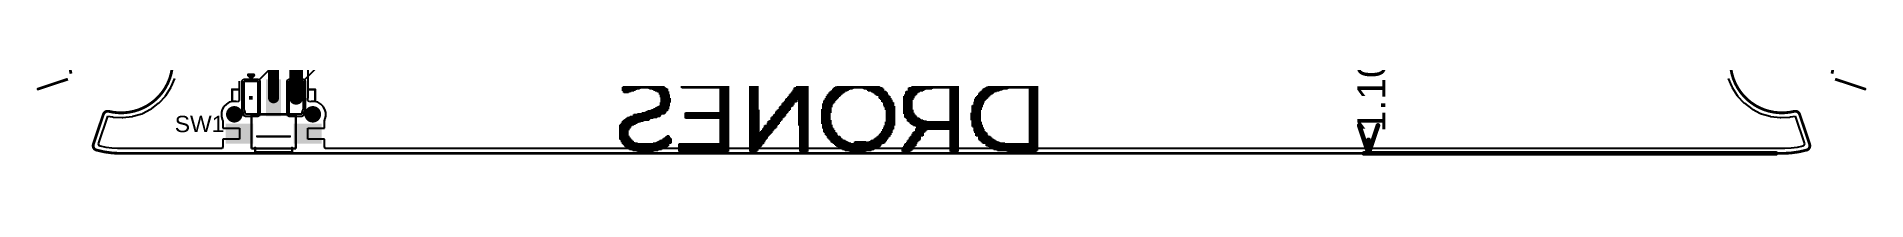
# Model space of a CAD drawing. Header units: inches. Extents: x -1 to 214, y -2 to 213.
# Drawn here: x -0.831 to 3.073, y -1.501 to -1.341 of the extents above; entities that cross this region are included whole.
import ezdxf

# ---------------------------------------------------------------- set-up
doc = ezdxf.new("R2010")
doc.units = ezdxf.units.IN
doc.header["$MEASUREMENT"] = 0
for name, color, linetype in [('Board_outline', 216, 'Continuous'), ('Bottom Layer', 5, 'Continuous'), ('Bottom Overlay', 54, 'Continuous'), ('Bottom Solder', 6, 'Continuous'), ('Dimensions', 6, 'Continuous'), ('Drill Drawing', 1, 'Continuous'), ('Pad Holes', 156, 'Continuous'), ('Top Layer', 1, 'Continuous'), ('Top Overlay', 2, 'Continuous'), ('Top Paste', 8, 'Continuous'), ('Top Solder', 216, 'Continuous')]:
    doc.layers.add(name, color=color, linetype=linetype)
doc.styles.add('Arial', font='', dxfattribs={"height": 0.2})
doc.styles.get('Arial').set_extended_font_data('Arial')

msp = doc.modelspace()

# ---------------------------------------------------------------- texts
at = {"layer": 'Dimensions', "style": 'Arial'}
msp.add_text('1.10cm', height=0.06, rotation=90, dxfattribs=at).set_placement((2.0471, -1.4506))
at = {"layer": 'Top Overlay', "style": 'Arial'}
msp.add_text('SW1', height=0.035, dxfattribs=at).set_placement((-0.5358, -1.4501))

# ---------------------------------------------------------------- blocks, each defined once
blk = doc.blocks.new('TL3340AF160QG_1')
at = {"layer": 'Bottom Solder'}
h = blk.add_hatch(color=6, dxfattribs=at)
edge = h.paths.add_edge_path()
edge.add_arc((-0.0837, 0.003), 0.004, 0, 360)
h = blk.add_hatch(color=6, dxfattribs=at)
edge = h.paths.add_edge_path()
edge.add_arc((0.0837, 0.003), 0.004, 0, 360)
at = {"layer": 'Pad Holes'}
h = blk.add_hatch(color=7, dxfattribs=at)
edge = h.paths.add_edge_path()
edge.add_arc((-0.0837, 0.003), 0.0177, 0, 360)
h = blk.add_hatch(color=7, dxfattribs=at)
edge = h.paths.add_edge_path()
edge.add_arc((0.0837, 0.003), 0.0177, 0, 360)
at = {"layer": 'Top Layer'}
for points in [[(-0.0522, 0.0423), (-0.0443, 0.0423), (-0.0443, 0.0344), (-0.0522, 0.0344)], [(-0.0118, 0.0738), (0.0118, 0.0738), (0.0118, 0.003), (-0.0118, 0.003)], [(0.0443, 0.0423), (0.0522, 0.0423), (0.0522, 0.0344), (0.0443, 0.0344)], [(-0.0472, -0.0561), (-0.0984, -0.0561), (-0.0984, -0.0207), (-0.0472, -0.0207)], [(0.0472, -0.0207), (0.0984, -0.0207), (0.0984, -0.0561), (0.0472, -0.0561)]]:
    blk.add_hatch(color=1, dxfattribs=at).paths.add_polyline_path(points)
at = {"layer": 'Top Paste'}
for points in [[(-0.0118, 0.0738), (0.0118, 0.0738), (0.0118, 0.003), (-0.0118, 0.003)], [(-0.0472, -0.0561), (-0.0984, -0.0561), (-0.0984, -0.0207), (-0.0472, -0.0207)], [(0.0472, -0.0207), (0.0984, -0.0207), (0.0984, -0.0561), (0.0472, -0.0561)]]:
    blk.add_hatch(color=8, dxfattribs=at).paths.add_polyline_path(points)
at = {"layer": 'Top Solder'}
for points in [[(-0.0158, 0.0778), (0.0158, 0.0778), (0.0158, -0.001), (-0.0158, -0.001)], [(-0.0432, -0.0601), (-0.1024, -0.0601), (-0.1024, -0.0167), (-0.0432, -0.0167)], [(0.0432, -0.0167), (0.1024, -0.0167), (0.1024, -0.0601), (0.0432, -0.0601)]]:
    blk.add_hatch(color=216, dxfattribs=at).paths.add_polyline_path(points)
h = blk.add_hatch(color=216, dxfattribs=at)
edge = h.paths.add_edge_path()
edge.add_arc((-0.0837, 0.003), 0.004, 0, 360)
h = blk.add_hatch(color=216, dxfattribs=at)
edge = h.paths.add_edge_path()
edge.add_arc((0.0837, 0.003), 0.004, 0, 360)
at = {"layer": 'Top Layer'}
for p, q in [((-0.063, 0.0148), (-0.063, 0.0738)), ((-0.063, 0.0738), (-0.0335, 0.0738)), ((-0.0335, 0.0738), (-0.0335, 0.003)), ((0.0335, 0.003), (0.0335, 0.0738)), ((0.0335, 0.0738), (0.063, 0.0738)), ((0.063, 0.0738), (0.063, 0.0148)), ((-0.063, 0.0144), (-0.063, 0.0148)), ((-0.0628, 0.0141), (-0.063, 0.0144)), ((-0.0625, 0.0135), (-0.0628, 0.0141)), ((-0.0622, 0.0129), (-0.0625, 0.0135)), ((-0.0619, 0.0122), (-0.0622, 0.0129)), ((-0.0618, 0.0119), (-0.0619, 0.0122)), ((-0.0616, 0.0115), (-0.0618, 0.0119)), ((-0.0613, 0.0107), (-0.0616, 0.0115)), ((-0.0611, 0.0098), (-0.0613, 0.0107)), ((-0.0608, 0.009), (-0.0611, 0.0098)), ((-0.0607, 0.0086), (-0.0608, 0.009)), ((-0.0606, 0.0082), (-0.0607, 0.0086)), ((-0.0605, 0.0075), (-0.0606, 0.0082)), ((-0.0604, 0.0068), (-0.0605, 0.0075)), ((-0.0603, 0.0061), (-0.0604, 0.0068)), ((-0.0602, 0.0058), (-0.0603, 0.0061)), ((-0.0602, 0.0054), (-0.0602, 0.0058)), ((-0.0602, 0.0058), (-0.0602, 0.0058)), ((-0.0601, 0.0047), (-0.0602, 0.0054)), ((-0.06, 0.004), (-0.0601, 0.0047)), ((-0.06, 0.0033), (-0.06, 0.004)), ((-0.06, 0.003), (-0.06, 0.0033)), ((-0.0335, 0.003), (-0.06, 0.003)), ((0.06, 0.003), (0.0335, 0.003)), ((0.0601, 0.0047), (0.06, 0.004)), ((0.06, 0.004), (0.06, 0.0033)), ((0.06, 0.0033), (0.06, 0.003)), ((0.0602, 0.0054), (0.0601, 0.0047)), ((0.0603, 0.0061), (0.0602, 0.0058)), ((0.0602, 0.0058), (0.0602, 0.0058)), ((0.0602, 0.0058), (0.0602, 0.0054)), ((0.0604, 0.0068), (0.0603, 0.0061)), ((0.0605, 0.0075), (0.0604, 0.0068)), ((0.0606, 0.0082), (0.0605, 0.0075)), ((0.0607, 0.0086), (0.0606, 0.0082)), ((0.0608, 0.009), (0.0607, 0.0086)), ((0.0611, 0.0098), (0.0608, 0.009)), ((0.0613, 0.0107), (0.0611, 0.0098)), ((0.0616, 0.0115), (0.0613, 0.0107)), ((0.0618, 0.0119), (0.0616, 0.0115)), ((0.0619, 0.0122), (0.0618, 0.0119)), ((0.0622, 0.0129), (0.0619, 0.0122)), ((0.0625, 0.0135), (0.0622, 0.0129)), ((0.0628, 0.0141), (0.0625, 0.0135)), ((0.063, 0.0144), (0.0628, 0.0141)), ((0.063, 0.0148), (0.063, 0.0144))]:
    blk.add_line(p, q, dxfattribs=at)
at = {"layer": 'Top Overlay'}
for points in [[(-0.053, 0.087, 0.00787, 0.00787, 0), (-0.048, 0.082, 0.00787, 0.00787, 0)], [(-0.053, 0.087, 0.00787, 0.00787, 0), (-0.043, 0.087, 0.00787, 0.00787, 0)], [(-0.048, 0.082, 0.00787, 0.00787, 0), (-0.043, 0.087, 0.00787, 0.00787, 0)], [(-0.0886, 0.033, 0.005, 0.005, 0), (-0.0886, 0.0561, 0.005, 0.005, 0)], [(-0.0886, 0.0561, 0.005, 0.005, 0), (-0.0753, 0.0561, 0.005, 0.005, 0)], [(0.0753, 0.0561, 0.005, 0.005, 0), (0.0886, 0.0561, 0.005, 0.005, 0)], [(0.0886, 0.033, 0.005, 0.005, 0), (0.0886, 0.0561, 0.005, 0.005, 0)], [(-0.0394, -0.0778, 0.005, 0.005, 0), (-0.0394, -0.0684, 0.005, 0.005, 0)], [(-0.0394, -0.0778, 0.005, 0.005, 0), (0.0394, -0.0778, 0.005, 0.005, 0)], [(-0.0349, -0.0443, 0.005, 0.005, 0), (0.0349, -0.0443, 0.005, 0.005, 0)], [(0.0394, -0.0778, 0.005, 0.005, 0), (0.0394, -0.0684, 0.005, 0.005, 0)]]:
    blk.add_lwpolyline(points, format="xyseb", dxfattribs=at)
for points in [[(-0.055, 0.087, 0.00394, 0.00394, 1), (-0.051, 0.087, 0.00394, 0.00394, 1)], [(-0.055, 0.087, 0.00394, 0.00394, 1), (-0.051, 0.087, 0.00394, 0.00394, 1)], [(-0.05, 0.082, 0.00394, 0.00394, 1), (-0.046, 0.082, 0.00394, 0.00394, 1)], [(-0.05, 0.082, 0.00394, 0.00394, 1), (-0.046, 0.082, 0.00394, 0.00394, 1)], [(-0.045, 0.087, 0.00394, 0.00394, 1), (-0.041, 0.087, 0.00394, 0.00394, 1)], [(-0.045, 0.087, 0.00394, 0.00394, 1), (-0.041, 0.087, 0.00394, 0.00394, 1)], [(-0.0898, 0.0561, 0.0025, 0.0025, 1), (-0.0873, 0.0561, 0.0025, 0.0025, 1)], [(-0.0898, 0.0561, 0.0025, 0.0025, 1), (-0.0873, 0.0561, 0.0025, 0.0025, 1)], [(-0.0766, 0.0561, 0.0025, 0.0025, 1), (-0.0741, 0.0561, 0.0025, 0.0025, 1)], [(0.0741, 0.0561, 0.0025, 0.0025, 1), (0.0766, 0.0561, 0.0025, 0.0025, 1)], [(0.0873, 0.0561, 0.0025, 0.0025, 1), (0.0898, 0.0561, 0.0025, 0.0025, 1)], [(0.0873, 0.0561, 0.0025, 0.0025, 1), (0.0898, 0.0561, 0.0025, 0.0025, 1)], [(-0.0898, 0.033, 0.0025, 0.0025, 1), (-0.0873, 0.033, 0.0025, 0.0025, 1)], [(0.0873, 0.033, 0.0025, 0.0025, 1), (0.0898, 0.033, 0.0025, 0.0025, 1)], [(-0.0406, -0.0684, 0.0025, 0.0025, 1), (-0.0381, -0.0684, 0.0025, 0.0025, 1)], [(-0.0406, -0.0778, 0.0025, 0.0025, 1), (-0.0381, -0.0778, 0.0025, 0.0025, 1)], [(-0.0406, -0.0778, 0.0025, 0.0025, 1), (-0.0381, -0.0778, 0.0025, 0.0025, 1)], [(-0.0362, -0.0443, 0.0025, 0.0025, 1), (-0.0337, -0.0443, 0.0025, 0.0025, 1)], [(0.0337, -0.0443, 0.0025, 0.0025, 1), (0.0362, -0.0443, 0.0025, 0.0025, 1)], [(0.0381, -0.0684, 0.0025, 0.0025, 1), (0.0406, -0.0684, 0.0025, 0.0025, 1)], [(0.0381, -0.0778, 0.0025, 0.0025, 1), (0.0406, -0.0778, 0.0025, 0.0025, 1)], [(0.0381, -0.0778, 0.0025, 0.0025, 1), (0.0406, -0.0778, 0.0025, 0.0025, 1)]]:
    blk.add_lwpolyline(points, format="xyseb", close=True, dxfattribs=at)
at = {"layer": 'Top Solder'}
for p, q in [((-0.0304, 0.0769), (214.2262, 214.6677)), ((0.0661, 0.0769), (214.2262, 214.6677)), ((-0.0661, 0.0769), (-0.063, 0.0781)), ((-0.063, 0.0781), (-0.0335, 0.0781)), ((-0.0335, 0.0781), (-0.0304, 0.0769)), ((0.0304, 0.0769), (0.0335, 0.0781)), ((0.0335, 0.0781), (0.063, 0.0781)), ((0.063, 0.0781), (0.0661, 0.0769)), ((-0.0673, 0.0738), (-0.0661, 0.0769)), ((-0.0673, 0.0148), (-0.0673, 0.0738)), ((-0.0304, 0.0769), (-0.0291, 0.0738)), ((-0.0291, 0.0738), (-0.0291, 0.003)), ((0.0291, 0.0738), (0.0304, 0.0769)), ((0.0291, 0.003), (0.0291, 0.0738)), ((0.0661, 0.0769), (0.0673, 0.0738)), ((0.0673, 0.0738), (0.0673, 0.0148)), ((-0.0673, 0.0144), (-0.0673, 0.0148)), ((-0.0669, 0.0133), (-0.0673, 0.0144)), ((-0.0667, 0.0122), (-0.0669, 0.0133)), ((-0.0666, 0.0119), (-0.0667, 0.0122)), ((-0.0663, 0.0115), (-0.0666, 0.0119)), ((-0.0661, 0.0111), (-0.0663, 0.0115)), ((-0.0659, 0.0106), (-0.0661, 0.0111)), ((-0.0658, 0.0104), (-0.0659, 0.0106)), ((-0.0658, 0.0103), (-0.0658, 0.0104)), ((-0.0658, 0.0102), (-0.0658, 0.0103)), ((-0.0657, 0.0099), (-0.0658, 0.0102)), ((-0.0654, 0.0093), (-0.0657, 0.0099)), ((-0.0652, 0.0086), (-0.0654, 0.0093)), ((-0.065, 0.008), (-0.0652, 0.0086)), ((-0.065, 0.0076), (-0.065, 0.008)), ((-0.0649, 0.0075), (-0.065, 0.0076)), ((-0.0649, 0.0074), (-0.0649, 0.0075)), ((-0.0648, 0.0072), (-0.0649, 0.0074)), ((-0.0647, 0.0067), (-0.0648, 0.0072)), ((-0.0646, 0.0062), (-0.0647, 0.0067)), ((-0.0646, 0.0056), (-0.0646, 0.0062)), ((-0.0645, 0.0054), (-0.0646, 0.0056)), ((-0.0645, 0.0052), (-0.0645, 0.0054)), ((-0.0645, 0.0051), (-0.0645, 0.0052)), ((-0.0645, 0.0048), (-0.0645, 0.0051)), ((-0.0644, 0.0043), (-0.0645, 0.0048)), ((-0.0644, 0.0038), (-0.0644, 0.0043)), ((-0.0644, 0.0033), (-0.0644, 0.0038)), ((-0.0644, 0.003), (-0.0644, 0.0033)), ((-0.0637, 0.0015), (-0.0644, 0.003)), ((-0.0644, 0.003), (-0.0644, 0.003)), ((-0.0644, 0.003), (-0.0644, 0.003)), ((-0.0632, -0.0001), (-0.0637, 0.0015)), ((-0.0291, 0.003), (-0.0304, -0.0001)), ((0.0304, -0.0001), (0.0291, 0.003)), ((0.0637, 0.0015), (0.0632, -0.0001)), ((0.0644, 0.003), (0.0637, 0.0015)), ((0.0645, 0.0048), (0.0644, 0.0043)), ((0.0644, 0.0043), (0.0644, 0.0038)), ((0.0644, 0.0038), (0.0644, 0.0033)), ((0.0644, 0.0033), (0.0644, 0.003)), ((0.0644, 0.003), (0.0644, 0.003)), ((0.0644, 0.003), (0.0644, 0.003)), ((0.0646, 0.0056), (0.0645, 0.0054)), ((0.0645, 0.0054), (0.0645, 0.0052)), ((0.0645, 0.0052), (0.0645, 0.0051)), ((0.0645, 0.0051), (0.0645, 0.0048)), ((0.0647, 0.0067), (0.0646, 0.0062)), ((0.0646, 0.0062), (0.0646, 0.0056)), ((0.0648, 0.0072), (0.0647, 0.0067)), ((0.0649, 0.0074), (0.0648, 0.0072)), ((0.065, 0.0076), (0.0649, 0.0075)), ((0.0649, 0.0075), (0.0649, 0.0074)), ((0.0652, 0.0086), (0.065, 0.008)), ((0.065, 0.008), (0.065, 0.0076)), ((0.0654, 0.0093), (0.0652, 0.0086)), ((0.0657, 0.0099), (0.0654, 0.0093)), ((0.0658, 0.0102), (0.0657, 0.0099)), ((0.0659, 0.0106), (0.0658, 0.0104)), ((0.0658, 0.0104), (0.0658, 0.0103)), ((0.0658, 0.0103), (0.0658, 0.0102)), ((0.0661, 0.0111), (0.0659, 0.0106)), ((0.0663, 0.0115), (0.0661, 0.0111)), ((0.0666, 0.0119), (0.0663, 0.0115)), ((0.0667, 0.0122), (0.0666, 0.0119)), ((0.0669, 0.0133), (0.0667, 0.0122)), ((0.0673, 0.0144), (0.0669, 0.0133)), ((0.0673, 0.0148), (0.0673, 0.0144)), ((-0.0631, -0.0001), (-0.0632, -0.0001)), ((-0.0616, -0.0007), (-0.0631, -0.0001)), ((-0.0631, -0.0001), (-0.0631, -0.0001)), ((-0.0601, -0.0014), (-0.0616, -0.0007)), ((-0.06, -0.0014), (-0.0601, -0.0014)), ((-0.0601, -0.0014), (-0.0601, -0.0014)), ((-0.0335, -0.0014), (-0.06, -0.0014)), ((-0.0304, -0.0001), (-0.0335, -0.0014)), ((0.0335, -0.0014), (0.0304, -0.0001)), ((0.06, -0.0014), (0.0335, -0.0014)), ((0.0601, -0.0014), (0.06, -0.0014)), ((0.0616, -0.0007), (0.0601, -0.0014)), ((0.0601, -0.0014), (0.0601, -0.0014)), ((0.0631, -0.0001), (0.0616, -0.0007)), ((0.0632, -0.0001), (0.0631, -0.0001)), ((0.0631, -0.0001), (0.0631, -0.0001))]:
    blk.add_line(p, q, dxfattribs=at)

# ---------------------------------------------------------------- linework, layer by layer
at = {"layer": 'Board_outline'}
for points in [[(-0.7572, -1.3248, 0.006, 0.006, -3.570754), (-0.6764, -1.4056, 0.006, 0.006, 0)], [(2.919, -1.4056, 0.006, 0.006, -3.571262), (2.9998, -1.3248, 0.006, 0.006, 0)], [(-0.8275, -1.3578, 0.006, 0.006, 0), (-0.7637, -1.3365, 0.006, 0.006, 0)], [(3.0063, -1.3365, 0.006, 0.006, 0), (3.0701, -1.3578, 0.006, 0.006, 0)], [(-0.6881, -1.4121, 0.006, 0.006, -0.390327), (-0.6764, -1.4056, 0.006, 0.006, 0)], [(2.919, -1.4056, 0.006, 0.006, -0.390325), (2.9307, -1.4121, 0.006, 0.006, 0)], [(-0.7094, -1.4759, 0.006, 0.006, 0), (-0.6881, -1.4121, 0.006, 0.006, 0)], [(2.9307, -1.4121, 0.006, 0.006, 0), (2.952, -1.4759, 0.006, 0.006, 0)], [(-0.7026, -1.4885, 0.006, 0.006, -0.429723), (-0.7094, -1.4759, 0.006, 0.006, 0)], [(2.952, -1.4759, 0.006, 0.006, -0.380328), (2.9468, -1.488, 0.006, 0.006, 0)], [(-0.6521, -1.4956, 0.006, 0.006, -0.065034), (-0.7026, -1.4885, 0.006, 0.006, 0)], [(-0.6521, -1.4956, 0.006, 0.006, 0), (-0.6503, -1.4956, 0.006, 0.006, 0)], [(-0.6503, -1.4956, 0.006, 0.006, 0), (2.893, -1.4956, 0.006, 0.006, 0)], [(2.9469, -1.4881, 0.006, 0.006, -0.069476), (2.893, -1.4956, 0.006, 0.006, 0)], [(2.9468, -1.488, 0.006, 0.006, 0), (2.9469, -1.4881, 0.006, 0.006, 0)]]:
    msp.add_lwpolyline(points, format="xyseb", dxfattribs=at)
for points in [[(-0.829, -1.3578, 0.003, 0.003, 1), (-0.826, -1.3578, 0.003, 0.003, 1)], [(-0.829, -1.3578, 0.003, 0.003, 1), (-0.826, -1.3578, 0.003, 0.003, 1)], [(3.0686, -1.3578, 0.003, 0.003, 1), (3.0716, -1.3578, 0.003, 0.003, 1)], [(3.0686, -1.3578, 0.003, 0.003, 1), (3.0716, -1.3578, 0.003, 0.003, 1)], [(-0.6779, -1.4056, 0.003, 0.003, 1), (-0.6749, -1.4056, 0.003, 0.003, 1)], [(-0.6779, -1.4056, 0.003, 0.003, 1), (-0.6749, -1.4056, 0.003, 0.003, 1)], [(2.9175, -1.4056, 0.003, 0.003, 1), (2.9205, -1.4056, 0.003, 0.003, 1)], [(2.9175, -1.4056, 0.003, 0.003, 1), (2.9205, -1.4056, 0.003, 0.003, 1)], [(-0.6896, -1.4121, 0.003, 0.003, 1), (-0.6866, -1.4121, 0.003, 0.003, 1)], [(-0.6896, -1.4121, 0.003, 0.003, 1), (-0.6866, -1.4121, 0.003, 0.003, 1)], [(2.9292, -1.4121, 0.003, 0.003, 1), (2.9322, -1.4121, 0.003, 0.003, 1)], [(2.9292, -1.4121, 0.003, 0.003, 1), (2.9322, -1.4121, 0.003, 0.003, 1)], [(-0.7109, -1.4759, 0.003, 0.003, 1), (-0.7079, -1.4759, 0.003, 0.003, 1)], [(-0.7109, -1.4759, 0.003, 0.003, 1), (-0.7079, -1.4759, 0.003, 0.003, 1)], [(2.9505, -1.4759, 0.003, 0.003, 1), (2.9535, -1.4759, 0.003, 0.003, 1)], [(2.9505, -1.4759, 0.003, 0.003, 1), (2.9535, -1.4759, 0.003, 0.003, 1)], [(-0.7041, -1.4885, 0.003, 0.003, 1), (-0.7011, -1.4885, 0.003, 0.003, 1)], [(-0.7041, -1.4885, 0.003, 0.003, 1), (-0.7011, -1.4885, 0.003, 0.003, 1)], [(-0.6536, -1.4956, 0.003, 0.003, 1), (-0.6506, -1.4956, 0.003, 0.003, 1)], [(-0.6536, -1.4956, 0.003, 0.003, 1), (-0.6506, -1.4956, 0.003, 0.003, 1)], [(-0.6519, -1.4956, 0.003, 0.003, 1), (-0.6489, -1.4956, 0.003, 0.003, 1)], [(-0.6519, -1.4956, 0.003, 0.003, 1), (-0.6489, -1.4956, 0.003, 0.003, 1)], [(2.8915, -1.4956, 0.003, 0.003, 1), (2.8945, -1.4956, 0.003, 0.003, 1)], [(2.8915, -1.4956, 0.003, 0.003, 1), (2.8945, -1.4956, 0.003, 0.003, 1)], [(2.9453, -1.488, 0.003, 0.003, 1), (2.9483, -1.488, 0.003, 0.003, 1)], [(2.9453, -1.488, 0.003, 0.003, 1), (2.9483, -1.488, 0.003, 0.003, 1)], [(2.9454, -1.4881, 0.003, 0.003, 1), (2.9484, -1.4881, 0.003, 0.003, 1)], [(2.9454, -1.4881, 0.003, 0.003, 1), (2.9484, -1.4881, 0.003, 0.003, 1)]]:
    msp.add_lwpolyline(points, format="xyseb", close=True, dxfattribs=at)
at = {"layer": 'Bottom Layer'}
for p, q in [((-0.3718, -1.4119), (-0.3722, -1.4533)), ((-0.3722, -1.4533), (-0.3722, -1.4124)), ((-0.3722, -1.4124), (-0.3722, -1.4854)), ((-0.2782, -1.4119), (-0.3718, -1.4119)), ((-0.2778, -1.4124), (-0.2782, -1.4119)), ((-0.2778, -1.4854), (-0.2778, -1.4124)), ((-0.3722, -1.4854), (-0.2778, -1.4854))]:
    msp.add_line(p, q, dxfattribs=at)
at = {"layer": 'Bottom Overlay'}
for p, q in [((0.4202, -1.3554), (0.4202, -1.3534)), ((0.4202, -1.3534), (0.5088, -1.3534)), ((0.4202, -1.3573), (0.4202, -1.3554)), ((0.4202, -1.3554), (0.4556, -1.3554)), ((0.5088, -1.3554), (0.4202, -1.3554)), ((0.4556, -1.3573), (0.4202, -1.3573)), ((0.4202, -1.3593), (0.4202, -1.3573)), ((0.4202, -1.3573), (0.4477, -1.3573)), ((0.4477, -1.3593), (0.4202, -1.3593)), ((0.4202, -1.3613), (0.4202, -1.3593)), ((0.4202, -1.3593), (0.4438, -1.3593)), ((0.4438, -1.3613), (0.4202, -1.3613)), ((0.4221, -1.3534), (0.4221, -1.3514)), ((0.5068, -1.3534), (0.4221, -1.3534)), ((0.4221, -1.3633), (0.4221, -1.3613)), ((0.4221, -1.3613), (0.4379, -1.3613)), ((0.4379, -1.3633), (0.4221, -1.3633)), ((0.4221, -1.3652), (0.4221, -1.3633)), ((0.4221, -1.3633), (0.432, -1.3633)), ((0.432, -1.3652), (0.4221, -1.3652)), ((0.432, -1.3633), (0.432, -1.3652)), ((0.4379, -1.3613), (0.4379, -1.3633)), ((0.4438, -1.3593), (0.4438, -1.3613)), ((0.4477, -1.3573), (0.4477, -1.3593)), ((0.4556, -1.3554), (0.4556, -1.3573)), ((0.4773, -1.3573), (0.4773, -1.3554)), ((0.4773, -1.3554), (0.5107, -1.3554)), ((0.5107, -1.3573), (0.4773, -1.3573)), ((0.4851, -1.3593), (0.4851, -1.3573)), ((0.4851, -1.3573), (0.5147, -1.3573)), ((0.5147, -1.3593), (0.4851, -1.3593)), ((0.4891, -1.3613), (0.4891, -1.3593)), ((0.4891, -1.3593), (0.5147, -1.3593)), ((0.5147, -1.3613), (0.4891, -1.3613)), ((0.493, -1.3633), (0.493, -1.3613)), ((0.493, -1.3613), (0.5147, -1.3613)), ((0.5147, -1.3633), (0.493, -1.3633)), ((0.4969, -1.3652), (0.4969, -1.3633)), ((0.4969, -1.3633), (0.5166, -1.3633)), ((0.5166, -1.3652), (0.4969, -1.3652)), ((0.4989, -1.3672), (0.4989, -1.3652)), ((0.4989, -1.3652), (0.5166, -1.3652)), ((0.5068, -1.3514), (0.5068, -1.3534)), ((0.5088, -1.3534), (0.5088, -1.3554)), ((0.5107, -1.3554), (0.5107, -1.3573)), ((0.5147, -1.3573), (0.5147, -1.3593)), ((0.5147, -1.3593), (0.5147, -1.3613)), ((0.5147, -1.3613), (0.5147, -1.3633)), ((0.5166, -1.3633), (0.5166, -1.3652)), ((0.5166, -1.3652), (0.5166, -1.3672)), ((0.5462, -1.3534), (0.5462, -1.3514)), ((0.6446, -1.3534), (0.5462, -1.3534)), ((0.5462, -1.3554), (0.5462, -1.3534)), ((0.5462, -1.3534), (0.6446, -1.3534)), ((0.6446, -1.3554), (0.5462, -1.3554)), ((0.6288, -1.3573), (0.6288, -1.3554)), ((0.6288, -1.3554), (0.6446, -1.3554)), ((0.6446, -1.3573), (0.6288, -1.3573)), ((0.6288, -1.3593), (0.6288, -1.3573)), ((0.6288, -1.3573), (0.6446, -1.3573)), ((0.6288, -1.3613), (0.6288, -1.3593)), ((0.6288, -1.3593), (0.6446, -1.3593)), ((0.6446, -1.3593), (0.6288, -1.3593)), ((0.6446, -1.3613), (0.6288, -1.3613)), ((0.6288, -1.3633), (0.6288, -1.3613)), ((0.6288, -1.3613), (0.6446, -1.3613)), ((0.6446, -1.3633), (0.6288, -1.3633)), ((0.6288, -1.3652), (0.6288, -1.3633)), ((0.6288, -1.3633), (0.6446, -1.3633)), ((0.6446, -1.3652), (0.6288, -1.3652)), ((0.6288, -1.3672), (0.6288, -1.3652)), ((0.6288, -1.3652), (0.6446, -1.3652)), ((0.6446, -1.3514), (0.6446, -1.3534)), ((0.6446, -1.3534), (0.6446, -1.3554)), ((0.6446, -1.3554), (0.6446, -1.3573)), ((0.6446, -1.3573), (0.6446, -1.3593)), ((0.6446, -1.3593), (0.6446, -1.3613)), ((0.6446, -1.3613), (0.6446, -1.3633)), ((0.6446, -1.3633), (0.6446, -1.3652)), ((0.6446, -1.3652), (0.6446, -1.3672)), ((0.6918, -1.3534), (0.6918, -1.3514)), ((0.7076, -1.3534), (0.6918, -1.3534)), ((0.6918, -1.3554), (0.6918, -1.3534)), ((0.6918, -1.3534), (0.7076, -1.3534)), ((0.6918, -1.3573), (0.6918, -1.3554)), ((0.6918, -1.3554), (0.7076, -1.3554)), ((0.7076, -1.3554), (0.6918, -1.3554)), ((0.7076, -1.3573), (0.6918, -1.3573)), ((0.6918, -1.3593), (0.6918, -1.3573)), ((0.6918, -1.3573), (0.7076, -1.3573)), ((0.7076, -1.3593), (0.6918, -1.3593)), ((0.6918, -1.3613), (0.6918, -1.3593)), ((0.6918, -1.3593), (0.7076, -1.3593)), ((0.7076, -1.3613), (0.6918, -1.3613)), ((0.6918, -1.3633), (0.6918, -1.3613)), ((0.6918, -1.3613), (0.7076, -1.3613)), ((0.7076, -1.3633), (0.6918, -1.3633)), ((0.6918, -1.3652), (0.6918, -1.3633)), ((0.6918, -1.3633), (0.7076, -1.3633)), ((0.7076, -1.3652), (0.6918, -1.3652)), ((0.6918, -1.3672), (0.6918, -1.3652)), ((0.6918, -1.3652), (0.7076, -1.3652)), ((0.7076, -1.3514), (0.7076, -1.3534)), ((0.7076, -1.3534), (0.7076, -1.3554)), ((0.7076, -1.3554), (0.7076, -1.3573)), ((0.7076, -1.3573), (0.7076, -1.3593)), ((0.7076, -1.3593), (0.7076, -1.3613)), ((0.7076, -1.3613), (0.7076, -1.3633)), ((0.7076, -1.3633), (0.7076, -1.3652)), ((0.7076, -1.3652), (0.7076, -1.3672)), ((0.7804, -1.3672), (0.7804, -1.3652)), ((0.7804, -1.3652), (0.8139, -1.3652)), ((0.7824, -1.3652), (0.7824, -1.3633)), ((0.7824, -1.3633), (0.8139, -1.3633)), ((0.8139, -1.3652), (0.7824, -1.3652)), ((0.7843, -1.3613), (0.7843, -1.3593)), ((0.7843, -1.3593), (0.8139, -1.3593)), ((0.8139, -1.3613), (0.7843, -1.3613)), ((0.7843, -1.3633), (0.7843, -1.3613)), ((0.7843, -1.3613), (0.8139, -1.3613)), ((0.8139, -1.3633), (0.7843, -1.3633)), ((0.7863, -1.3573), (0.7863, -1.3554)), ((0.7863, -1.3554), (0.8139, -1.3554)), ((0.7863, -1.3593), (0.7863, -1.3573)), ((0.7863, -1.3573), (0.8139, -1.3573)), ((0.8139, -1.3573), (0.7863, -1.3573)), ((0.8139, -1.3593), (0.7863, -1.3593)), ((0.7903, -1.3554), (0.7903, -1.3534)), ((0.7903, -1.3534), (0.8139, -1.3534)), ((0.8139, -1.3554), (0.7903, -1.3554)), ((0.7922, -1.3534), (0.7922, -1.3514)), ((0.8139, -1.3534), (0.7922, -1.3534)), ((0.8139, -1.3514), (0.8139, -1.3534)), ((0.8139, -1.3534), (0.8139, -1.3554)), ((0.8139, -1.3554), (0.8139, -1.3573)), ((0.8139, -1.3573), (0.8139, -1.3593)), ((0.8139, -1.3593), (0.8139, -1.3613)), ((0.8139, -1.3613), (0.8139, -1.3633)), ((0.8139, -1.3633), (0.8139, -1.3652)), ((0.8139, -1.3652), (0.8139, -1.3672)), ((0.8611, -1.3672), (0.8611, -1.3652)), ((0.8611, -1.3652), (0.8887, -1.3652)), ((0.8631, -1.3652), (0.8631, -1.3633)), ((0.8631, -1.3633), (0.8926, -1.3633)), ((0.8926, -1.3652), (0.8631, -1.3652)), ((0.8651, -1.3633), (0.8651, -1.3613)), ((0.8651, -1.3613), (0.8946, -1.3613)), ((0.8946, -1.3633), (0.8651, -1.3633)), ((0.869, -1.3593), (0.869, -1.3573)), ((0.869, -1.3573), (0.9025, -1.3573)), ((0.9025, -1.3593), (0.869, -1.3593)), ((0.869, -1.3613), (0.869, -1.3593)), ((0.869, -1.3593), (0.8985, -1.3593)), ((0.8985, -1.3613), (0.869, -1.3613)), ((0.871, -1.3573), (0.871, -1.3554)), ((0.871, -1.3554), (0.9103, -1.3554)), ((0.9103, -1.3573), (0.871, -1.3573)), ((0.8729, -1.3554), (0.8729, -1.3534)), ((0.8729, -1.3534), (0.9694, -1.3534)), ((0.9694, -1.3554), (0.8729, -1.3554)), ((0.8788, -1.3534), (0.8788, -1.3514)), ((0.9654, -1.3534), (0.8788, -1.3534)), ((0.8887, -1.3652), (0.8887, -1.3672)), ((0.8926, -1.3633), (0.8926, -1.3652)), ((0.8946, -1.3613), (0.8946, -1.3633)), ((0.8985, -1.3593), (0.8985, -1.3613)), ((0.9025, -1.3573), (0.9025, -1.3593)), ((0.9103, -1.3554), (0.9103, -1.3573)), ((0.934, -1.3573), (0.934, -1.3554)), ((0.934, -1.3554), (0.9733, -1.3554)), ((0.9733, -1.3573), (0.934, -1.3573)), ((0.9418, -1.3593), (0.9418, -1.3573)), ((0.9418, -1.3573), (0.9753, -1.3573)), ((0.9753, -1.3593), (0.9418, -1.3593)), ((0.9438, -1.3613), (0.9438, -1.3593)), ((0.9438, -1.3593), (0.9753, -1.3593)), ((0.9753, -1.3613), (0.9438, -1.3613)), ((0.9497, -1.3633), (0.9497, -1.3613)), ((0.9497, -1.3613), (0.9773, -1.3613)), ((0.9773, -1.3633), (0.9497, -1.3633)), ((0.9536, -1.3652), (0.9536, -1.3633)), ((0.9536, -1.3633), (0.9812, -1.3633)), ((0.9812, -1.3652), (0.9536, -1.3652)), ((0.9576, -1.3672), (0.9576, -1.3652)), ((0.9576, -1.3652), (0.9832, -1.3652)), ((0.9654, -1.3514), (0.9654, -1.3534)), ((0.9694, -1.3534), (0.9694, -1.3554)), ((0.9733, -1.3554), (0.9733, -1.3573)), ((0.9753, -1.3573), (0.9753, -1.3593)), ((0.9753, -1.3593), (0.9753, -1.3613)), ((0.9773, -1.3613), (0.9773, -1.3633)), ((0.9812, -1.3633), (0.9812, -1.3652)), ((0.9832, -1.3652), (0.9832, -1.3672)), ((1.0245, -1.3652), (1.0245, -1.3633)), ((1.0245, -1.3633), (1.0501, -1.3633)), ((1.0245, -1.3672), (1.0245, -1.3652)), ((1.0245, -1.3652), (1.0462, -1.3652)), ((1.0501, -1.3652), (1.0245, -1.3652)), ((1.0284, -1.3633), (1.0284, -1.3613)), ((1.0284, -1.3613), (1.054, -1.3613)), ((1.054, -1.3633), (1.0284, -1.3633)), ((1.0304, -1.3573), (1.0304, -1.3554)), ((1.0304, -1.3554), (1.0796, -1.3554)), ((1.0304, -1.3593), (1.0304, -1.3573)), ((1.0304, -1.3573), (1.0639, -1.3573)), ((1.0796, -1.3573), (1.0304, -1.3573)), ((1.0639, -1.3593), (1.0304, -1.3593)), ((1.0304, -1.3613), (1.0304, -1.3593)), ((1.0304, -1.3593), (1.0599, -1.3593)), ((1.0599, -1.3613), (1.0304, -1.3613)), ((1.0363, -1.3554), (1.0363, -1.3534)), ((1.0363, -1.3534), (1.1347, -1.3534)), ((1.1347, -1.3554), (1.0363, -1.3554)), ((1.0383, -1.3534), (1.0383, -1.3514)), ((1.1347, -1.3534), (1.0383, -1.3534)), ((1.0462, -1.3652), (1.0462, -1.3672)), ((1.0501, -1.3633), (1.0501, -1.3652)), ((1.054, -1.3613), (1.054, -1.3633)), ((1.0599, -1.3593), (1.0599, -1.3613)), ((1.0639, -1.3573), (1.0639, -1.3593)), ((1.0796, -1.3554), (1.0796, -1.3573)), ((1.119, -1.3573), (1.119, -1.3554)), ((1.119, -1.3554), (1.1347, -1.3554)), ((1.1347, -1.3573), (1.119, -1.3573)), ((1.119, -1.3593), (1.119, -1.3573)), ((1.119, -1.3573), (1.1347, -1.3573)), ((1.1347, -1.3593), (1.119, -1.3593)), ((1.119, -1.3613), (1.119, -1.3593)), ((1.119, -1.3593), (1.1347, -1.3593)), ((1.1347, -1.3613), (1.119, -1.3613)), ((1.119, -1.3633), (1.119, -1.3613)), ((1.119, -1.3613), (1.1347, -1.3613)), ((1.119, -1.3652), (1.119, -1.3633)), ((1.119, -1.3633), (1.1347, -1.3633)), ((1.1347, -1.3633), (1.119, -1.3633)), ((1.119, -1.3672), (1.119, -1.3652)), ((1.119, -1.3652), (1.1347, -1.3652)), ((1.1347, -1.3652), (1.119, -1.3652)), ((1.1347, -1.3514), (1.1347, -1.3534)), ((1.1347, -1.3534), (1.1347, -1.3554)), ((1.1347, -1.3554), (1.1347, -1.3573)), ((1.1347, -1.3573), (1.1347, -1.3593)), ((1.1347, -1.3593), (1.1347, -1.3613)), ((1.1347, -1.3613), (1.1347, -1.3633)), ((1.1347, -1.3633), (1.1347, -1.3652)), ((1.1347, -1.3652), (1.1347, -1.3672)), ((1.182, -1.3672), (1.182, -1.3652)), ((1.182, -1.3652), (1.2095, -1.3652)), ((1.184, -1.3652), (1.184, -1.3633)), ((1.184, -1.3633), (1.2115, -1.3633)), ((1.2115, -1.3652), (1.184, -1.3652)), ((1.1859, -1.3633), (1.1859, -1.3613)), ((1.1859, -1.3613), (1.2174, -1.3613)), ((1.2174, -1.3633), (1.1859, -1.3633)), ((1.1879, -1.3613), (1.1879, -1.3593)), ((1.1879, -1.3593), (1.2233, -1.3593)), ((1.2233, -1.3613), (1.1879, -1.3613)), ((1.1899, -1.3593), (1.1899, -1.3573)), ((1.1899, -1.3573), (1.2292, -1.3573)), ((1.2292, -1.3593), (1.1899, -1.3593)), ((1.1938, -1.3573), (1.1938, -1.3554)), ((1.1938, -1.3554), (1.241, -1.3554)), ((1.241, -1.3573), (1.1938, -1.3573)), ((1.1958, -1.3554), (1.1958, -1.3534)), ((1.1958, -1.3534), (1.304, -1.3534)), ((1.304, -1.3554), (1.1958, -1.3554)), ((1.2017, -1.3534), (1.2017, -1.3514)), ((1.304, -1.3534), (1.2017, -1.3534)), ((1.2095, -1.3652), (1.2095, -1.3672)), ((1.2115, -1.3633), (1.2115, -1.3652)), ((1.2174, -1.3613), (1.2174, -1.3633)), ((1.2233, -1.3593), (1.2233, -1.3613)), ((1.2292, -1.3573), (1.2292, -1.3593)), ((1.241, -1.3554), (1.241, -1.3573)), ((1.2883, -1.3573), (1.2883, -1.3554)), ((1.2883, -1.3554), (1.304, -1.3554)), ((1.2883, -1.3593), (1.2883, -1.3573)), ((1.2883, -1.3573), (1.304, -1.3573)), ((1.304, -1.3573), (1.2883, -1.3573)), ((1.304, -1.3593), (1.2883, -1.3593)), ((1.2883, -1.3613), (1.2883, -1.3593)), ((1.2883, -1.3593), (1.304, -1.3593)), ((1.2883, -1.3633), (1.2883, -1.3613)), ((1.2883, -1.3613), (1.304, -1.3613)), ((1.304, -1.3613), (1.2883, -1.3613)), ((1.2883, -1.3652), (1.2883, -1.3633)), ((1.2883, -1.3633), (1.304, -1.3633)), ((1.304, -1.3633), (1.2883, -1.3633)), ((1.2883, -1.3672), (1.2883, -1.3652)), ((1.2883, -1.3652), (1.304, -1.3652)), ((1.304, -1.3652), (1.2883, -1.3652)), ((1.304, -1.3514), (1.304, -1.3534)), ((1.304, -1.3534), (1.304, -1.3554)), ((1.304, -1.3554), (1.304, -1.3573)), ((1.304, -1.3573), (1.304, -1.3593)), ((1.304, -1.3593), (1.304, -1.3613)), ((1.304, -1.3613), (1.304, -1.3633)), ((1.304, -1.3633), (1.304, -1.3652)), ((1.304, -1.3652), (1.304, -1.3672)), ((0.4733, -1.4065), (0.4733, -1.4046)), ((0.4733, -1.4046), (0.5107, -1.4046)), ((0.4812, -1.4046), (0.4812, -1.4026)), ((0.4812, -1.4026), (0.5147, -1.4026)), ((0.5147, -1.4046), (0.4812, -1.4046)), ((0.4851, -1.4026), (0.4851, -1.4006)), ((0.4851, -1.4006), (0.5147, -1.4006)), ((0.5147, -1.4026), (0.4851, -1.4026)), ((0.4891, -1.4006), (0.4891, -1.3987)), ((0.4891, -1.3987), (0.5166, -1.3987)), ((0.5166, -1.4006), (0.4891, -1.4006)), ((0.493, -1.3987), (0.493, -1.3967)), ((0.493, -1.3967), (0.5166, -1.3967)), ((0.5166, -1.3987), (0.493, -1.3987)), ((0.4969, -1.3967), (0.4969, -1.3947)), ((0.4969, -1.3947), (0.5166, -1.3947)), ((0.5166, -1.3967), (0.4969, -1.3967)), ((0.5166, -1.3672), (0.4989, -1.3672)), ((0.4989, -1.3692), (0.4989, -1.3672)), ((0.4989, -1.3672), (0.5166, -1.3672)), ((0.5166, -1.3692), (0.4989, -1.3692)), ((0.4989, -1.3947), (0.4989, -1.3928)), ((0.4989, -1.3928), (0.5186, -1.3928)), ((0.5186, -1.3947), (0.4989, -1.3947)), ((0.5009, -1.3711), (0.5009, -1.3692)), ((0.5009, -1.3692), (0.5186, -1.3692)), ((0.5009, -1.3731), (0.5009, -1.3711)), ((0.5009, -1.3711), (0.5186, -1.3711)), ((0.5186, -1.3711), (0.5009, -1.3711)), ((0.5186, -1.3731), (0.5009, -1.3731)), ((0.5009, -1.3751), (0.5009, -1.3731)), ((0.5009, -1.3731), (0.5186, -1.3731)), ((0.5186, -1.3751), (0.5009, -1.3751)), ((0.5009, -1.3888), (0.5009, -1.3869)), ((0.5009, -1.3869), (0.5186, -1.3869)), ((0.5186, -1.3888), (0.5009, -1.3888)), ((0.5009, -1.3908), (0.5009, -1.3888)), ((0.5009, -1.3888), (0.5186, -1.3888)), ((0.5186, -1.3908), (0.5009, -1.3908)), ((0.5009, -1.3928), (0.5009, -1.3908)), ((0.5009, -1.3908), (0.5186, -1.3908)), ((0.5186, -1.3928), (0.5009, -1.3928)), ((0.5028, -1.377), (0.5028, -1.3751)), ((0.5028, -1.3751), (0.5186, -1.3751)), ((0.5186, -1.377), (0.5028, -1.377)), ((0.5028, -1.379), (0.5028, -1.377)), ((0.5028, -1.377), (0.5206, -1.377)), ((0.5206, -1.379), (0.5028, -1.379)), ((0.5028, -1.381), (0.5028, -1.379)), ((0.5028, -1.379), (0.5206, -1.379)), ((0.5206, -1.381), (0.5028, -1.381)), ((0.5028, -1.3829), (0.5028, -1.381)), ((0.5028, -1.381), (0.5206, -1.381)), ((0.5206, -1.3829), (0.5028, -1.3829)), ((0.5028, -1.3849), (0.5028, -1.3829)), ((0.5028, -1.3829), (0.5206, -1.3829)), ((0.5206, -1.3849), (0.5028, -1.3849)), ((0.5028, -1.3869), (0.5028, -1.3849)), ((0.5028, -1.3849), (0.5206, -1.3849)), ((0.5206, -1.3869), (0.5028, -1.3869)), ((0.5107, -1.4046), (0.5107, -1.4065)), ((0.5147, -1.4006), (0.5147, -1.4026)), ((0.5147, -1.4026), (0.5147, -1.4046)), ((0.5166, -1.3672), (0.5166, -1.3692)), ((0.5166, -1.3947), (0.5166, -1.3967)), ((0.5166, -1.3967), (0.5166, -1.3987)), ((0.5166, -1.3987), (0.5166, -1.4006)), ((0.5186, -1.3692), (0.5186, -1.3711)), ((0.5186, -1.3711), (0.5186, -1.3731)), ((0.5186, -1.3731), (0.5186, -1.3751)), ((0.5186, -1.3751), (0.5186, -1.377)), ((0.5186, -1.3869), (0.5186, -1.3888)), ((0.5186, -1.3888), (0.5186, -1.3908)), ((0.5186, -1.3908), (0.5186, -1.3928)), ((0.5186, -1.3928), (0.5186, -1.3947)), ((0.5206, -1.377), (0.5206, -1.379)), ((0.5206, -1.379), (0.5206, -1.381)), ((0.5206, -1.381), (0.5206, -1.3829)), ((0.5206, -1.3829), (0.5206, -1.3849)), ((0.5206, -1.3849), (0.5206, -1.3869)), ((0.6446, -1.3672), (0.6288, -1.3672)), ((0.6288, -1.3692), (0.6288, -1.3672)), ((0.6288, -1.3672), (0.6446, -1.3672)), ((0.6288, -1.3711), (0.6288, -1.3692)), ((0.6288, -1.3692), (0.6446, -1.3692)), ((0.6446, -1.3692), (0.6288, -1.3692)), ((0.6288, -1.3731), (0.6288, -1.3711)), ((0.6288, -1.3711), (0.6446, -1.3711)), ((0.6446, -1.3711), (0.6288, -1.3711)), ((0.6446, -1.3731), (0.6288, -1.3731)), ((0.6288, -1.3751), (0.6288, -1.3731)), ((0.6288, -1.3731), (0.6446, -1.3731)), ((0.6446, -1.3751), (0.6288, -1.3751)), ((0.6288, -1.377), (0.6288, -1.3751)), ((0.6288, -1.3751), (0.6446, -1.3751)), ((0.6446, -1.377), (0.6288, -1.377)), ((0.6288, -1.379), (0.6288, -1.377)), ((0.6288, -1.377), (0.6446, -1.377)), ((0.6288, -1.381), (0.6288, -1.379)), ((0.6288, -1.379), (0.6446, -1.379)), ((0.6446, -1.379), (0.6288, -1.379)), ((0.6288, -1.3829), (0.6288, -1.381)), ((0.6288, -1.381), (0.6446, -1.381)), ((0.6446, -1.381), (0.6288, -1.381)), ((0.6446, -1.3829), (0.6288, -1.3829)), ((0.6288, -1.3849), (0.6288, -1.3829)), ((0.6288, -1.3829), (0.6446, -1.3829)), ((0.6446, -1.3849), (0.6288, -1.3849)), ((0.6288, -1.3869), (0.6288, -1.3849)), ((0.6288, -1.3849), (0.6446, -1.3849)), ((0.6446, -1.3869), (0.6288, -1.3869)), ((0.6288, -1.3888), (0.6288, -1.3869)), ((0.6288, -1.3869), (0.6446, -1.3869)), ((0.6446, -1.3888), (0.6288, -1.3888)), ((0.6288, -1.3908), (0.6288, -1.3888)), ((0.6288, -1.3888), (0.6446, -1.3888)), ((0.6446, -1.3908), (0.6288, -1.3908)), ((0.6288, -1.3928), (0.6288, -1.3908)), ((0.6288, -1.3908), (0.6446, -1.3908)), ((0.6288, -1.3947), (0.6288, -1.3928)), ((0.6288, -1.3928), (0.6446, -1.3928)), ((0.6446, -1.3928), (0.6288, -1.3928)), ((0.6446, -1.3947), (0.6288, -1.3947)), ((0.6288, -1.3967), (0.6288, -1.3947)), ((0.6288, -1.3947), (0.6446, -1.3947)), ((0.6446, -1.3967), (0.6288, -1.3967)), ((0.6288, -1.3987), (0.6288, -1.3967)), ((0.6288, -1.3967), (0.6446, -1.3967)), ((0.6446, -1.3987), (0.6288, -1.3987)), ((0.6288, -1.4006), (0.6288, -1.3987)), ((0.6288, -1.3987), (0.6446, -1.3987)), ((0.6446, -1.4006), (0.6288, -1.4006)), ((0.6288, -1.4026), (0.6288, -1.4006)), ((0.6288, -1.4006), (0.6446, -1.4006)), ((0.6288, -1.4046), (0.6288, -1.4026)), ((0.6288, -1.4026), (0.6446, -1.4026)), ((0.6446, -1.4026), (0.6288, -1.4026)), ((0.6288, -1.4065), (0.6288, -1.4046)), ((0.6288, -1.4046), (0.6446, -1.4046)), ((0.6446, -1.4046), (0.6288, -1.4046)), ((0.6446, -1.3672), (0.6446, -1.3692)), ((0.6446, -1.3692), (0.6446, -1.3711)), ((0.6446, -1.3711), (0.6446, -1.3731)), ((0.6446, -1.3731), (0.6446, -1.3751)), ((0.6446, -1.3751), (0.6446, -1.377)), ((0.6446, -1.377), (0.6446, -1.379)), ((0.6446, -1.379), (0.6446, -1.381)), ((0.6446, -1.381), (0.6446, -1.3829)), ((0.6446, -1.3829), (0.6446, -1.3849)), ((0.6446, -1.3849), (0.6446, -1.3869)), ((0.6446, -1.3869), (0.6446, -1.3888)), ((0.6446, -1.3888), (0.6446, -1.3908)), ((0.6446, -1.3908), (0.6446, -1.3928)), ((0.6446, -1.3928), (0.6446, -1.3947)), ((0.6446, -1.3947), (0.6446, -1.3967)), ((0.6446, -1.3967), (0.6446, -1.3987)), ((0.6446, -1.3987), (0.6446, -1.4006)), ((0.6446, -1.4006), (0.6446, -1.4026)), ((0.6446, -1.4026), (0.6446, -1.4046)), ((0.6446, -1.4046), (0.6446, -1.4065)), ((0.7076, -1.3672), (0.6918, -1.3672)), ((0.6918, -1.3692), (0.6918, -1.3672)), ((0.6918, -1.3672), (0.7076, -1.3672)), ((0.7076, -1.3692), (0.6918, -1.3692)), ((0.6918, -1.3711), (0.6918, -1.3692)), ((0.6918, -1.3692), (0.7076, -1.3692)), ((0.6918, -1.3731), (0.6918, -1.3711)), ((0.6918, -1.3711), (0.7076, -1.3711)), ((0.7076, -1.3711), (0.6918, -1.3711)), ((0.7076, -1.3731), (0.6918, -1.3731)), ((0.6918, -1.3751), (0.6918, -1.3731)), ((0.6918, -1.3731), (0.7076, -1.3731)), ((0.6918, -1.377), (0.6918, -1.3751)), ((0.6918, -1.3751), (0.7076, -1.3751)), ((0.7076, -1.3751), (0.6918, -1.3751)), ((0.6918, -1.379), (0.6918, -1.377)), ((0.6918, -1.377), (0.7076, -1.377)), ((0.7076, -1.377), (0.6918, -1.377)), ((0.6918, -1.381), (0.6918, -1.379)), ((0.6918, -1.379), (0.7076, -1.379)), ((0.7076, -1.379), (0.6918, -1.379)), ((0.7076, -1.381), (0.6918, -1.381)), ((0.6918, -1.3829), (0.6918, -1.381)), ((0.6918, -1.381), (0.7076, -1.381)), ((0.7076, -1.3829), (0.6918, -1.3829)), ((0.6918, -1.3849), (0.6918, -1.3829)), ((0.6918, -1.3829), (0.7076, -1.3829)), ((0.6918, -1.3869), (0.6918, -1.3849)), ((0.6918, -1.3849), (0.7076, -1.3849)), ((0.7076, -1.3849), (0.6918, -1.3849)), ((0.7076, -1.3869), (0.6918, -1.3869)), ((0.6918, -1.3888), (0.6918, -1.3869)), ((0.6918, -1.3869), (0.7076, -1.3869)), ((0.6918, -1.3908), (0.6918, -1.3888)), ((0.6918, -1.3888), (0.7076, -1.3888)), ((0.7076, -1.3888), (0.6918, -1.3888)), ((0.7076, -1.3908), (0.6918, -1.3908)), ((0.6918, -1.3928), (0.6918, -1.3908)), ((0.6918, -1.3908), (0.7076, -1.3908)), ((0.7076, -1.3928), (0.6918, -1.3928)), ((0.6918, -1.3947), (0.6918, -1.3928)), ((0.6918, -1.3928), (0.7076, -1.3928)), ((0.7076, -1.3947), (0.6918, -1.3947)), ((0.6918, -1.3967), (0.6918, -1.3947)), ((0.6918, -1.3947), (0.7076, -1.3947)), ((0.7076, -1.3967), (0.6918, -1.3967)), ((0.6918, -1.3987), (0.6918, -1.3967)), ((0.6918, -1.3967), (0.7076, -1.3967)), ((0.6918, -1.4006), (0.6918, -1.3987)), ((0.6918, -1.3987), (0.7076, -1.3987)), ((0.7076, -1.3987), (0.6918, -1.3987)), ((0.7076, -1.4006), (0.6918, -1.4006)), ((0.6918, -1.4026), (0.6918, -1.4006)), ((0.6918, -1.4006), (0.7076, -1.4006)), ((0.6918, -1.4046), (0.6918, -1.4026)), ((0.6918, -1.4026), (0.7095, -1.4026)), ((0.7076, -1.4026), (0.6918, -1.4026)), ((0.7095, -1.4046), (0.6918, -1.4046)), ((0.6918, -1.4065), (0.6918, -1.4046)), ((0.6918, -1.4046), (0.7095, -1.4046)), ((0.7076, -1.3672), (0.7076, -1.3692)), ((0.7076, -1.3692), (0.7076, -1.3711)), ((0.7076, -1.3711), (0.7076, -1.3731)), ((0.7076, -1.3731), (0.7076, -1.3751)), ((0.7076, -1.3751), (0.7076, -1.377)), ((0.7076, -1.377), (0.7076, -1.379)), ((0.7076, -1.379), (0.7076, -1.381)), ((0.7076, -1.381), (0.7076, -1.3829)), ((0.7076, -1.3829), (0.7076, -1.3849)), ((0.7076, -1.3849), (0.7076, -1.3869)), ((0.7076, -1.3869), (0.7076, -1.3888)), ((0.7076, -1.3888), (0.7076, -1.3908)), ((0.7076, -1.3908), (0.7076, -1.3928)), ((0.7076, -1.3928), (0.7076, -1.3947)), ((0.7076, -1.3947), (0.7076, -1.3967)), ((0.7076, -1.3967), (0.7076, -1.3987)), ((0.7076, -1.3987), (0.7076, -1.4006)), ((0.7076, -1.4006), (0.7076, -1.4026)), ((0.7095, -1.4026), (0.7095, -1.4046)), ((0.7095, -1.4046), (0.7095, -1.4065)), ((0.7489, -1.4065), (0.7489, -1.4046)), ((0.7489, -1.4046), (0.7706, -1.4046)), ((0.7509, -1.4046), (0.7509, -1.4026)), ((0.7509, -1.4026), (0.7745, -1.4026)), ((0.7745, -1.4046), (0.7509, -1.4046)), ((0.7528, -1.4026), (0.7528, -1.4006)), ((0.7528, -1.4006), (0.7765, -1.4006)), ((0.7765, -1.4026), (0.7528, -1.4026)), ((0.7548, -1.3987), (0.7548, -1.3967)), ((0.7548, -1.3967), (0.7765, -1.3967)), ((0.7548, -1.4006), (0.7548, -1.3987)), ((0.7548, -1.3987), (0.7765, -1.3987)), ((0.7765, -1.3987), (0.7548, -1.3987)), ((0.7765, -1.4006), (0.7548, -1.4006)), ((0.7568, -1.3967), (0.7568, -1.3947)), ((0.7568, -1.3947), (0.7784, -1.3947)), ((0.7784, -1.3967), (0.7568, -1.3967)), ((0.7588, -1.3947), (0.7588, -1.3928)), ((0.7588, -1.3928), (0.7824, -1.3928)), ((0.7824, -1.3947), (0.7588, -1.3947)), ((0.7607, -1.3908), (0.7607, -1.3888)), ((0.7607, -1.3888), (0.7843, -1.3888)), ((0.7843, -1.3908), (0.7607, -1.3908)), ((0.7607, -1.3928), (0.7607, -1.3908)), ((0.7607, -1.3908), (0.7824, -1.3908)), ((0.7824, -1.3928), (0.7607, -1.3928)), ((0.7627, -1.3888), (0.7627, -1.3869)), ((0.7627, -1.3869), (0.7843, -1.3869)), ((0.7843, -1.3888), (0.7627, -1.3888)), ((0.7647, -1.3869), (0.7647, -1.3849)), ((0.7647, -1.3849), (0.7863, -1.3849)), ((0.7863, -1.3869), (0.7647, -1.3869)), ((0.7666, -1.3849), (0.7666, -1.3829)), ((0.7666, -1.3829), (0.7903, -1.3829)), ((0.7903, -1.3849), (0.7666, -1.3849)), ((0.7686, -1.381), (0.7686, -1.379)), ((0.7686, -1.379), (0.7922, -1.379)), ((0.7686, -1.3829), (0.7686, -1.381)), ((0.7686, -1.381), (0.7903, -1.381)), ((0.7922, -1.381), (0.7686, -1.381)), ((0.7903, -1.3829), (0.7686, -1.3829)), ((0.7706, -1.379), (0.7706, -1.377)), ((0.7706, -1.377), (0.7942, -1.377)), ((0.7942, -1.379), (0.7706, -1.379)), ((0.7706, -1.4046), (0.7706, -1.4065)), ((0.7725, -1.377), (0.7725, -1.3751)), ((0.7725, -1.3751), (0.7942, -1.3751)), ((0.7942, -1.377), (0.7725, -1.377)), ((0.7745, -1.3751), (0.7745, -1.3731)), ((0.7745, -1.3731), (0.8139, -1.3731)), ((0.8139, -1.3751), (0.7745, -1.3751)), ((0.7745, -1.4026), (0.7745, -1.4046)), ((0.7765, -1.3711), (0.7765, -1.3692)), ((0.7765, -1.3692), (0.8139, -1.3692)), ((0.8139, -1.3711), (0.7765, -1.3711)), ((0.7765, -1.3731), (0.7765, -1.3711)), ((0.7765, -1.3711), (0.8139, -1.3711)), ((0.8139, -1.3731), (0.7765, -1.3731)), ((0.7765, -1.3967), (0.7765, -1.3987)), ((0.7765, -1.3987), (0.7765, -1.4006)), ((0.7765, -1.4006), (0.7765, -1.4026)), ((0.7784, -1.3692), (0.7784, -1.3672)), ((0.7784, -1.3672), (0.8139, -1.3672)), ((0.8139, -1.3692), (0.7784, -1.3692)), ((0.7784, -1.3947), (0.7784, -1.3967)), ((0.8139, -1.3672), (0.7804, -1.3672)), ((0.7824, -1.3908), (0.7824, -1.3928)), ((0.7824, -1.3928), (0.7824, -1.3947)), ((0.7843, -1.3869), (0.7843, -1.3888)), ((0.7843, -1.3888), (0.7843, -1.3908)), ((0.7863, -1.3849), (0.7863, -1.3869)), ((0.7903, -1.381), (0.7903, -1.3829)), ((0.7903, -1.3829), (0.7903, -1.3849)), ((0.7922, -1.379), (0.7922, -1.381)), ((0.7942, -1.3751), (0.7942, -1.377)), ((0.7942, -1.377), (0.7942, -1.379)), ((0.7962, -1.377), (0.7962, -1.3751)), ((0.7962, -1.3751), (0.8139, -1.3751)), ((0.8139, -1.377), (0.7962, -1.377)), ((0.7962, -1.379), (0.7962, -1.377)), ((0.7962, -1.377), (0.8139, -1.377)), ((0.8139, -1.379), (0.7962, -1.379)), ((0.7962, -1.381), (0.7962, -1.379)), ((0.7962, -1.379), (0.8139, -1.379)), ((0.7962, -1.3829), (0.7962, -1.381)), ((0.7962, -1.381), (0.8139, -1.381)), ((0.8139, -1.381), (0.7962, -1.381)), ((0.7962, -1.3849), (0.7962, -1.3829)), ((0.7962, -1.3829), (0.8139, -1.3829)), ((0.8139, -1.3829), (0.7962, -1.3829)), ((0.7962, -1.3869), (0.7962, -1.3849)), ((0.7962, -1.3849), (0.8139, -1.3849)), ((0.8139, -1.3849), (0.7962, -1.3849)), ((0.7962, -1.3888), (0.7962, -1.3869)), ((0.7962, -1.3869), (0.8139, -1.3869)), ((0.8139, -1.3869), (0.7962, -1.3869)), ((0.8139, -1.3888), (0.7962, -1.3888)), ((0.7962, -1.3908), (0.7962, -1.3888)), ((0.7962, -1.3888), (0.8139, -1.3888)), ((0.8139, -1.3908), (0.7962, -1.3908)), ((0.7962, -1.3928), (0.7962, -1.3908)), ((0.7962, -1.3908), (0.8139, -1.3908)), ((0.8139, -1.3928), (0.7962, -1.3928)), ((0.7962, -1.3947), (0.7962, -1.3928)), ((0.7962, -1.3928), (0.8139, -1.3928)), ((0.8139, -1.3947), (0.7962, -1.3947)), ((0.7962, -1.3967), (0.7962, -1.3947)), ((0.7962, -1.3947), (0.8139, -1.3947)), ((0.7962, -1.3987), (0.7962, -1.3967)), ((0.7962, -1.3967), (0.8139, -1.3967)), ((0.8139, -1.3967), (0.7962, -1.3967)), ((0.8139, -1.3987), (0.7962, -1.3987)), ((0.7962, -1.4006), (0.7962, -1.3987)), ((0.7962, -1.3987), (0.8139, -1.3987)), ((0.8139, -1.4006), (0.7962, -1.4006)), ((0.7962, -1.4026), (0.7962, -1.4006)), ((0.7962, -1.4006), (0.8139, -1.4006)), ((0.8139, -1.4026), (0.7962, -1.4026)), ((0.7962, -1.4046), (0.7962, -1.4026)), ((0.7962, -1.4026), (0.8139, -1.4026)), ((0.8139, -1.4046), (0.7962, -1.4046)), ((0.7962, -1.4065), (0.7962, -1.4046)), ((0.7962, -1.4046), (0.8139, -1.4046)), ((0.8139, -1.3672), (0.8139, -1.3692)), ((0.8139, -1.3692), (0.8139, -1.3711)), ((0.8139, -1.3711), (0.8139, -1.3731)), ((0.8139, -1.3731), (0.8139, -1.3751)), ((0.8139, -1.3751), (0.8139, -1.377)), ((0.8139, -1.377), (0.8139, -1.379)), ((0.8139, -1.379), (0.8139, -1.381)), ((0.8139, -1.381), (0.8139, -1.3829)), ((0.8139, -1.3829), (0.8139, -1.3849)), ((0.8139, -1.3849), (0.8139, -1.3869)), ((0.8139, -1.3869), (0.8139, -1.3888)), ((0.8139, -1.3888), (0.8139, -1.3908)), ((0.8139, -1.3908), (0.8139, -1.3928)), ((0.8139, -1.3928), (0.8139, -1.3947)), ((0.8139, -1.3947), (0.8139, -1.3967)), ((0.8139, -1.3967), (0.8139, -1.3987)), ((0.8139, -1.3987), (0.8139, -1.4006)), ((0.8139, -1.4006), (0.8139, -1.4026)), ((0.8139, -1.4026), (0.8139, -1.4046)), ((0.8139, -1.4046), (0.8139, -1.4065)), ((0.8454, -1.4026), (0.8454, -1.4006)), ((0.8454, -1.4006), (0.8631, -1.4006)), ((0.8631, -1.4026), (0.8454, -1.4026)), ((0.8454, -1.4046), (0.8454, -1.4026)), ((0.8454, -1.4026), (0.8631, -1.4026)), ((0.8631, -1.4046), (0.8454, -1.4046)), ((0.8454, -1.4065), (0.8454, -1.4046)), ((0.8454, -1.4046), (0.8631, -1.4046)), ((0.8473, -1.3908), (0.8473, -1.3888)), ((0.8473, -1.3888), (0.867, -1.3888)), ((0.867, -1.3908), (0.8473, -1.3908)), ((0.8473, -1.3928), (0.8473, -1.3908)), ((0.8473, -1.3908), (0.8651, -1.3908)), ((0.8651, -1.3928), (0.8473, -1.3928)), ((0.8473, -1.3947), (0.8473, -1.3928)), ((0.8473, -1.3928), (0.8651, -1.3928)), ((0.8473, -1.3967), (0.8473, -1.3947)), ((0.8473, -1.3947), (0.8651, -1.3947)), ((0.8651, -1.3947), (0.8473, -1.3947)), ((0.8473, -1.3987), (0.8473, -1.3967)), ((0.8473, -1.3967), (0.8631, -1.3967)), ((0.8651, -1.3967), (0.8473, -1.3967)), ((0.8631, -1.3987), (0.8473, -1.3987)), ((0.8473, -1.4006), (0.8473, -1.3987)), ((0.8473, -1.3987), (0.8631, -1.3987)), ((0.8631, -1.4006), (0.8473, -1.4006)), ((0.8493, -1.3849), (0.8493, -1.3829)), ((0.8493, -1.3829), (0.871, -1.3829)), ((0.871, -1.3849), (0.8493, -1.3849)), ((0.8493, -1.3869), (0.8493, -1.3849)), ((0.8493, -1.3849), (0.871, -1.3849)), ((0.871, -1.3869), (0.8493, -1.3869)), ((0.8493, -1.3888), (0.8493, -1.3869)), ((0.8493, -1.3869), (0.869, -1.3869)), ((0.869, -1.3888), (0.8493, -1.3888)), ((0.8513, -1.3829), (0.8513, -1.381)), ((0.8513, -1.381), (0.8729, -1.381)), ((0.8729, -1.3829), (0.8513, -1.3829)), ((0.8532, -1.379), (0.8532, -1.377)), ((0.8532, -1.377), (0.8769, -1.377)), ((0.8769, -1.379), (0.8532, -1.379)), ((0.8532, -1.381), (0.8532, -1.379)), ((0.8532, -1.379), (0.8749, -1.379)), ((0.8749, -1.381), (0.8532, -1.381)), ((0.8552, -1.3751), (0.8552, -1.3731)), ((0.8552, -1.3731), (0.8788, -1.3731)), ((0.8788, -1.3751), (0.8552, -1.3751)), ((0.8552, -1.377), (0.8552, -1.3751)), ((0.8552, -1.3751), (0.8788, -1.3751)), ((0.8788, -1.377), (0.8552, -1.377)), ((0.8572, -1.3711), (0.8572, -1.3692)), ((0.8572, -1.3692), (0.8847, -1.3692)), ((0.8847, -1.3711), (0.8572, -1.3711)), ((0.8572, -1.3731), (0.8572, -1.3711)), ((0.8572, -1.3711), (0.8828, -1.3711)), ((0.8828, -1.3731), (0.8572, -1.3731)), ((0.8887, -1.3672), (0.8611, -1.3672)), ((0.8611, -1.3692), (0.8611, -1.3672)), ((0.8611, -1.3672), (0.8867, -1.3672)), ((0.8867, -1.3692), (0.8611, -1.3692)), ((0.8631, -1.3967), (0.8631, -1.3987)), ((0.8631, -1.3987), (0.8631, -1.4006)), ((0.8631, -1.4006), (0.8631, -1.4026)), ((0.8631, -1.4026), (0.8631, -1.4046)), ((0.8631, -1.4046), (0.8631, -1.4065)), ((0.8651, -1.3908), (0.8651, -1.3928)), ((0.8651, -1.3928), (0.8651, -1.3947)), ((0.8651, -1.3947), (0.8651, -1.3967)), ((0.867, -1.3888), (0.867, -1.3908)), ((0.869, -1.3869), (0.869, -1.3888)), ((0.871, -1.3829), (0.871, -1.3849)), ((0.871, -1.3849), (0.871, -1.3869)), ((0.8729, -1.381), (0.8729, -1.3829)), ((0.8749, -1.379), (0.8749, -1.381)), ((0.8769, -1.377), (0.8769, -1.379)), ((0.8788, -1.3731), (0.8788, -1.3751)), ((0.8788, -1.3751), (0.8788, -1.377)), ((0.8828, -1.3711), (0.8828, -1.3731)), ((0.8847, -1.3692), (0.8847, -1.3711)), ((0.8867, -1.3672), (0.8867, -1.3692)), ((0.9832, -1.3672), (0.9576, -1.3672)), ((0.9595, -1.3692), (0.9595, -1.3672)), ((0.9595, -1.3672), (0.9832, -1.3672)), ((0.9832, -1.3692), (0.9595, -1.3692)), ((0.9615, -1.3711), (0.9615, -1.3692)), ((0.9615, -1.3692), (0.9851, -1.3692)), ((0.9851, -1.3711), (0.9615, -1.3711)), ((0.9674, -1.3751), (0.9674, -1.3731)), ((0.9674, -1.3731), (0.9891, -1.3731)), ((0.9674, -1.377), (0.9674, -1.3751)), ((0.9674, -1.3751), (0.9891, -1.3751)), ((0.9891, -1.3751), (0.9674, -1.3751)), ((0.9891, -1.377), (0.9674, -1.377)), ((0.9694, -1.379), (0.9694, -1.377)), ((0.9694, -1.377), (0.991, -1.377)), ((0.991, -1.379), (0.9694, -1.379)), ((0.9714, -1.381), (0.9714, -1.379)), ((0.9714, -1.379), (0.991, -1.379)), ((0.991, -1.381), (0.9714, -1.381)), ((0.9733, -1.3829), (0.9733, -1.381)), ((0.9733, -1.381), (0.993, -1.381)), ((0.993, -1.3829), (0.9733, -1.3829)), ((0.9733, -1.3849), (0.9733, -1.3829)), ((0.9733, -1.3829), (0.993, -1.3829)), ((0.993, -1.3849), (0.9733, -1.3849)), ((0.9753, -1.3869), (0.9753, -1.3849)), ((0.9753, -1.3849), (0.993, -1.3849)), ((0.993, -1.3869), (0.9753, -1.3869)), ((0.9773, -1.3888), (0.9773, -1.3869)), ((0.9773, -1.3869), (0.9969, -1.3869)), ((0.9969, -1.3888), (0.9773, -1.3888)), ((0.9773, -1.3908), (0.9773, -1.3888)), ((0.9773, -1.3888), (0.9969, -1.3888)), ((0.9969, -1.3908), (0.9773, -1.3908)), ((0.9773, -1.3928), (0.9773, -1.3908)), ((0.9773, -1.3908), (0.9969, -1.3908)), ((0.9969, -1.3928), (0.9773, -1.3928)), ((0.9792, -1.3947), (0.9792, -1.3928)), ((0.9792, -1.3928), (0.9969, -1.3928)), ((0.9969, -1.3947), (0.9792, -1.3947)), ((0.9792, -1.3967), (0.9792, -1.3947)), ((0.9792, -1.3947), (0.9989, -1.3947)), ((0.9989, -1.3967), (0.9792, -1.3967)), ((0.9812, -1.3987), (0.9812, -1.3967)), ((0.9812, -1.3967), (0.9989, -1.3967)), ((0.9989, -1.3987), (0.9812, -1.3987)), ((0.9812, -1.4006), (0.9812, -1.3987)), ((0.9812, -1.3987), (0.9989, -1.3987)), ((0.9989, -1.4006), (0.9812, -1.4006)), ((0.9812, -1.4026), (0.9812, -1.4006)), ((0.9812, -1.4006), (0.9989, -1.4006)), ((0.9989, -1.4026), (0.9812, -1.4026)), ((0.9832, -1.3672), (0.9832, -1.3692)), ((0.9832, -1.4046), (0.9832, -1.4026)), ((0.9832, -1.4026), (0.9989, -1.4026)), ((0.9989, -1.4046), (0.9832, -1.4046)), ((0.9832, -1.4065), (0.9832, -1.4046)), ((0.9832, -1.4046), (0.9989, -1.4046)), ((0.9851, -1.3692), (0.9851, -1.3711)), ((0.9891, -1.3731), (0.9891, -1.3751)), ((0.9891, -1.3751), (0.9891, -1.377)), ((0.991, -1.377), (0.991, -1.379)), ((0.991, -1.379), (0.991, -1.381)), ((0.993, -1.381), (0.993, -1.3829)), ((0.993, -1.3829), (0.993, -1.3849)), ((0.993, -1.3849), (0.993, -1.3869)), ((0.9969, -1.3869), (0.9969, -1.3888)), ((0.9969, -1.3888), (0.9969, -1.3908)), ((0.9969, -1.3908), (0.9969, -1.3928)), ((0.9969, -1.3928), (0.9969, -1.3947)), ((0.9989, -1.3947), (0.9989, -1.3967)), ((0.9989, -1.3967), (0.9989, -1.3987)), ((0.9989, -1.3987), (0.9989, -1.4006)), ((0.9989, -1.4006), (0.9989, -1.4026)), ((0.9989, -1.4026), (0.9989, -1.4046)), ((0.9989, -1.4046), (0.9989, -1.4065)), ((1.0206, -1.3751), (1.0206, -1.3731)), ((1.0206, -1.3731), (1.0403, -1.3731)), ((1.0403, -1.3751), (1.0206, -1.3751)), ((1.0206, -1.377), (1.0206, -1.3751)), ((1.0206, -1.3751), (1.0403, -1.3751)), ((1.0403, -1.377), (1.0206, -1.377)), ((1.0206, -1.379), (1.0206, -1.377)), ((1.0206, -1.377), (1.0383, -1.377)), ((1.0383, -1.379), (1.0206, -1.379)), ((1.0206, -1.381), (1.0206, -1.379)), ((1.0206, -1.379), (1.0383, -1.379)), ((1.0383, -1.381), (1.0206, -1.381)), ((1.0206, -1.3829), (1.0206, -1.381)), ((1.0206, -1.381), (1.0363, -1.381)), ((1.0206, -1.3849), (1.0206, -1.3829)), ((1.0206, -1.3829), (1.0363, -1.3829)), ((1.0363, -1.3829), (1.0206, -1.3829)), ((1.0363, -1.3849), (1.0206, -1.3849)), ((1.0206, -1.3869), (1.0206, -1.3849)), ((1.0206, -1.3849), (1.0363, -1.3849)), ((1.0363, -1.3869), (1.0206, -1.3869)), ((1.0206, -1.3888), (1.0206, -1.3869)), ((1.0206, -1.3869), (1.0363, -1.3869)), ((1.0363, -1.3888), (1.0206, -1.3888)), ((1.0206, -1.3908), (1.0206, -1.3888)), ((1.0206, -1.3888), (1.0363, -1.3888)), ((1.0363, -1.3908), (1.0206, -1.3908)), ((1.0206, -1.3928), (1.0206, -1.3908)), ((1.0206, -1.3908), (1.0363, -1.3908)), ((1.0363, -1.3928), (1.0206, -1.3928)), ((1.0206, -1.3947), (1.0206, -1.3928)), ((1.0206, -1.3928), (1.0363, -1.3928)), ((1.0206, -1.3967), (1.0206, -1.3947)), ((1.0206, -1.3947), (1.0363, -1.3947)), ((1.0363, -1.3947), (1.0206, -1.3947)), ((1.0206, -1.3987), (1.0206, -1.3967)), ((1.0206, -1.3967), (1.0363, -1.3967)), ((1.0363, -1.3967), (1.0206, -1.3967)), ((1.0363, -1.3987), (1.0206, -1.3987)), ((1.0206, -1.4006), (1.0206, -1.3987)), ((1.0206, -1.3987), (1.0363, -1.3987)), ((1.0363, -1.4006), (1.0206, -1.4006)), ((1.0206, -1.4026), (1.0206, -1.4006)), ((1.0206, -1.4006), (1.0363, -1.4006)), ((1.0363, -1.4026), (1.0206, -1.4026)), ((1.0206, -1.4046), (1.0206, -1.4026)), ((1.0206, -1.4026), (1.0383, -1.4026)), ((1.0383, -1.4046), (1.0206, -1.4046)), ((1.0206, -1.4065), (1.0206, -1.4046)), ((1.0206, -1.4046), (1.0383, -1.4046)), ((1.0225, -1.3711), (1.0225, -1.3692)), ((1.0225, -1.3692), (1.0442, -1.3692)), ((1.0225, -1.3731), (1.0225, -1.3711)), ((1.0225, -1.3711), (1.0422, -1.3711)), ((1.0442, -1.3711), (1.0225, -1.3711)), ((1.0422, -1.3731), (1.0225, -1.3731)), ((1.0462, -1.3672), (1.0245, -1.3672)), ((1.0245, -1.3692), (1.0245, -1.3672)), ((1.0245, -1.3672), (1.0462, -1.3672)), ((1.0462, -1.3692), (1.0245, -1.3692)), ((1.0363, -1.381), (1.0363, -1.3829)), ((1.0363, -1.3829), (1.0363, -1.3849)), ((1.0363, -1.3849), (1.0363, -1.3869)), ((1.0363, -1.3869), (1.0363, -1.3888)), ((1.0363, -1.3888), (1.0363, -1.3908)), ((1.0363, -1.3908), (1.0363, -1.3928)), ((1.0363, -1.3928), (1.0363, -1.3947)), ((1.0363, -1.3947), (1.0363, -1.3967)), ((1.0363, -1.3967), (1.0363, -1.3987)), ((1.0363, -1.3987), (1.0363, -1.4006)), ((1.0363, -1.4006), (1.0363, -1.4026)), ((1.0383, -1.377), (1.0383, -1.379)), ((1.0383, -1.379), (1.0383, -1.381)), ((1.0383, -1.4026), (1.0383, -1.4046)), ((1.0383, -1.4046), (1.0383, -1.4065)), ((1.0403, -1.3731), (1.0403, -1.3751)), ((1.0403, -1.3751), (1.0403, -1.377)), ((1.0422, -1.3711), (1.0422, -1.3731)), ((1.0442, -1.3692), (1.0442, -1.3711)), ((1.0462, -1.3672), (1.0462, -1.3692)), ((1.1347, -1.3672), (1.119, -1.3672)), ((1.119, -1.3692), (1.119, -1.3672)), ((1.119, -1.3672), (1.1347, -1.3672)), ((1.119, -1.3711), (1.119, -1.3692)), ((1.119, -1.3692), (1.1347, -1.3692)), ((1.1347, -1.3692), (1.119, -1.3692)), ((1.1347, -1.3711), (1.119, -1.3711)), ((1.119, -1.3731), (1.119, -1.3711)), ((1.119, -1.3711), (1.1347, -1.3711)), ((1.1347, -1.3731), (1.119, -1.3731)), ((1.119, -1.3751), (1.119, -1.3731)), ((1.119, -1.3731), (1.1347, -1.3731)), ((1.1347, -1.3751), (1.119, -1.3751)), ((1.119, -1.377), (1.119, -1.3751)), ((1.119, -1.3751), (1.1347, -1.3751)), ((1.119, -1.379), (1.119, -1.377)), ((1.119, -1.377), (1.1347, -1.377)), ((1.1347, -1.377), (1.119, -1.377)), ((1.1347, -1.379), (1.119, -1.379)), ((1.119, -1.381), (1.119, -1.379)), ((1.119, -1.379), (1.1347, -1.379)), ((1.1347, -1.381), (1.119, -1.381)), ((1.119, -1.3829), (1.119, -1.381)), ((1.119, -1.381), (1.1347, -1.381)), ((1.119, -1.3849), (1.119, -1.3829)), ((1.119, -1.3829), (1.1347, -1.3829)), ((1.1347, -1.3829), (1.119, -1.3829)), ((1.1347, -1.3849), (1.119, -1.3849)), ((1.119, -1.3869), (1.119, -1.3849)), ((1.119, -1.3849), (1.1347, -1.3849)), ((1.119, -1.3888), (1.119, -1.3869)), ((1.119, -1.3869), (1.1347, -1.3869)), ((1.1347, -1.3869), (1.119, -1.3869)), ((1.119, -1.3908), (1.119, -1.3888)), ((1.119, -1.3888), (1.1347, -1.3888)), ((1.1347, -1.3888), (1.119, -1.3888)), ((1.119, -1.3928), (1.119, -1.3908)), ((1.119, -1.3908), (1.1347, -1.3908)), ((1.1347, -1.3908), (1.119, -1.3908)), ((1.1347, -1.3928), (1.119, -1.3928)), ((1.119, -1.3947), (1.119, -1.3928)), ((1.119, -1.3928), (1.1347, -1.3928)), ((1.119, -1.3967), (1.119, -1.3947)), ((1.119, -1.3947), (1.1347, -1.3947)), ((1.1347, -1.3947), (1.119, -1.3947)), ((1.1347, -1.3967), (1.119, -1.3967)), ((1.119, -1.3987), (1.119, -1.3967)), ((1.119, -1.3967), (1.1347, -1.3967)), ((1.119, -1.4006), (1.119, -1.3987)), ((1.119, -1.3987), (1.1347, -1.3987)), ((1.1347, -1.3987), (1.119, -1.3987)), ((1.119, -1.4026), (1.119, -1.4006)), ((1.119, -1.4006), (1.1347, -1.4006)), ((1.1347, -1.4006), (1.119, -1.4006)), ((1.1347, -1.4026), (1.119, -1.4026)), ((1.119, -1.4046), (1.119, -1.4026)), ((1.119, -1.4026), (1.1347, -1.4026)), ((1.1347, -1.4046), (1.119, -1.4046)), ((1.119, -1.4065), (1.119, -1.4046)), ((1.119, -1.4046), (1.1347, -1.4046)), ((1.1347, -1.3672), (1.1347, -1.3692)), ((1.1347, -1.3692), (1.1347, -1.3711)), ((1.1347, -1.3711), (1.1347, -1.3731)), ((1.1347, -1.3731), (1.1347, -1.3751)), ((1.1347, -1.3751), (1.1347, -1.377)), ((1.1347, -1.377), (1.1347, -1.379)), ((1.1347, -1.379), (1.1347, -1.381)), ((1.1347, -1.381), (1.1347, -1.3829)), ((1.1347, -1.3829), (1.1347, -1.3849)), ((1.1347, -1.3849), (1.1347, -1.3869)), ((1.1347, -1.3869), (1.1347, -1.3888)), ((1.1347, -1.3888), (1.1347, -1.3908)), ((1.1347, -1.3908), (1.1347, -1.3928)), ((1.1347, -1.3928), (1.1347, -1.3947)), ((1.1347, -1.3947), (1.1347, -1.3967)), ((1.1347, -1.3967), (1.1347, -1.3987)), ((1.1347, -1.3987), (1.1347, -1.4006)), ((1.1347, -1.4006), (1.1347, -1.4026)), ((1.1347, -1.4026), (1.1347, -1.4046)), ((1.1347, -1.4046), (1.1347, -1.4065)), ((1.1662, -1.3947), (1.1662, -1.3928)), ((1.1662, -1.3928), (1.1859, -1.3928)), ((1.1662, -1.3967), (1.1662, -1.3947)), ((1.1662, -1.3947), (1.1859, -1.3947)), ((1.1859, -1.3947), (1.1662, -1.3947)), ((1.1859, -1.3967), (1.1662, -1.3967)), ((1.1662, -1.3987), (1.1662, -1.3967)), ((1.1662, -1.3967), (1.184, -1.3967)), ((1.1662, -1.4006), (1.1662, -1.3987)), ((1.1662, -1.3987), (1.184, -1.3987)), ((1.184, -1.3987), (1.1662, -1.3987)), ((1.1662, -1.4026), (1.1662, -1.4006)), ((1.1662, -1.4006), (1.184, -1.4006)), ((1.184, -1.4006), (1.1662, -1.4006)), ((1.184, -1.4026), (1.1662, -1.4026)), ((1.1662, -1.4046), (1.1662, -1.4026)), ((1.1662, -1.4026), (1.182, -1.4026)), ((1.1662, -1.4065), (1.1662, -1.4046)), ((1.1662, -1.4046), (1.182, -1.4046)), ((1.182, -1.4046), (1.1662, -1.4046)), ((1.1702, -1.3869), (1.1702, -1.3849)), ((1.1702, -1.3849), (1.1899, -1.3849)), ((1.1702, -1.3888), (1.1702, -1.3869)), ((1.1702, -1.3869), (1.1879, -1.3869)), ((1.1899, -1.3869), (1.1702, -1.3869)), ((1.1702, -1.3908), (1.1702, -1.3888)), ((1.1702, -1.3888), (1.1879, -1.3888)), ((1.1879, -1.3888), (1.1702, -1.3888)), ((1.1879, -1.3908), (1.1702, -1.3908)), ((1.1702, -1.3928), (1.1702, -1.3908)), ((1.1702, -1.3908), (1.1859, -1.3908)), ((1.1859, -1.3928), (1.1702, -1.3928)), ((1.1721, -1.381), (1.1721, -1.379)), ((1.1721, -1.379), (1.1938, -1.379)), ((1.1938, -1.381), (1.1721, -1.381)), ((1.1721, -1.3829), (1.1721, -1.381)), ((1.1721, -1.381), (1.1918, -1.381)), ((1.1721, -1.3849), (1.1721, -1.3829)), ((1.1721, -1.3829), (1.1899, -1.3829)), ((1.1918, -1.3829), (1.1721, -1.3829)), ((1.1899, -1.3849), (1.1721, -1.3849)), ((1.1741, -1.377), (1.1741, -1.3751)), ((1.1741, -1.3751), (1.1977, -1.3751)), ((1.1741, -1.379), (1.1741, -1.377)), ((1.1741, -1.377), (1.1958, -1.377)), ((1.1977, -1.377), (1.1741, -1.377)), ((1.1958, -1.379), (1.1741, -1.379)), ((1.1761, -1.3751), (1.1761, -1.3731)), ((1.1761, -1.3731), (1.1997, -1.3731)), ((1.1997, -1.3751), (1.1761, -1.3751)), ((1.178, -1.3731), (1.178, -1.3711)), ((1.178, -1.3711), (1.2017, -1.3711)), ((1.2017, -1.3731), (1.178, -1.3731)), ((1.18, -1.3692), (1.18, -1.3672)), ((1.18, -1.3672), (1.2056, -1.3672)), ((1.18, -1.3711), (1.18, -1.3692)), ((1.18, -1.3692), (1.2036, -1.3692)), ((1.2056, -1.3692), (1.18, -1.3692)), ((1.2036, -1.3711), (1.18, -1.3711)), ((1.2095, -1.3672), (1.182, -1.3672)), ((1.182, -1.4026), (1.182, -1.4046)), ((1.182, -1.4046), (1.182, -1.4065)), ((1.184, -1.3967), (1.184, -1.3987)), ((1.184, -1.3987), (1.184, -1.4006)), ((1.184, -1.4006), (1.184, -1.4026)), ((1.1859, -1.3908), (1.1859, -1.3928)), ((1.1859, -1.3928), (1.1859, -1.3947)), ((1.1859, -1.3947), (1.1859, -1.3967)), ((1.1879, -1.3869), (1.1879, -1.3888)), ((1.1879, -1.3888), (1.1879, -1.3908)), ((1.1899, -1.3829), (1.1899, -1.3849)), ((1.1899, -1.3849), (1.1899, -1.3869)), ((1.1918, -1.381), (1.1918, -1.3829)), ((1.1938, -1.379), (1.1938, -1.381)), ((1.1958, -1.377), (1.1958, -1.379)), ((1.1977, -1.3751), (1.1977, -1.377)), ((1.1997, -1.3731), (1.1997, -1.3751)), ((1.2017, -1.3711), (1.2017, -1.3731)), ((1.2036, -1.3692), (1.2036, -1.3711)), ((1.2056, -1.3672), (1.2056, -1.3692)), ((1.304, -1.3672), (1.2883, -1.3672)), ((1.2883, -1.3692), (1.2883, -1.3672)), ((1.2883, -1.3672), (1.304, -1.3672)), ((1.2883, -1.3711), (1.2883, -1.3692)), ((1.2883, -1.3692), (1.304, -1.3692)), ((1.304, -1.3692), (1.2883, -1.3692)), ((1.2883, -1.3731), (1.2883, -1.3711)), ((1.2883, -1.3711), (1.304, -1.3711)), ((1.304, -1.3711), (1.2883, -1.3711)), ((1.304, -1.3731), (1.2883, -1.3731)), ((1.2883, -1.3751), (1.2883, -1.3731)), ((1.2883, -1.3731), (1.304, -1.3731)), ((1.304, -1.3751), (1.2883, -1.3751)), ((1.2883, -1.377), (1.2883, -1.3751)), ((1.2883, -1.3751), (1.304, -1.3751)), ((1.2883, -1.379), (1.2883, -1.377)), ((1.2883, -1.377), (1.304, -1.377)), ((1.304, -1.377), (1.2883, -1.377)), ((1.304, -1.379), (1.2883, -1.379)), ((1.2883, -1.381), (1.2883, -1.379)), ((1.2883, -1.379), (1.304, -1.379)), ((1.2883, -1.3829), (1.2883, -1.381)), ((1.2883, -1.381), (1.304, -1.381)), ((1.304, -1.381), (1.2883, -1.381)), ((1.2883, -1.3849), (1.2883, -1.3829)), ((1.2883, -1.3829), (1.304, -1.3829)), ((1.304, -1.3829), (1.2883, -1.3829)), ((1.2883, -1.3869), (1.2883, -1.3849)), ((1.2883, -1.3849), (1.304, -1.3849)), ((1.304, -1.3849), (1.2883, -1.3849)), ((1.304, -1.3869), (1.2883, -1.3869)), ((1.2883, -1.3888), (1.2883, -1.3869)), ((1.2883, -1.3869), (1.304, -1.3869)), ((1.304, -1.3888), (1.2883, -1.3888)), ((1.2883, -1.3908), (1.2883, -1.3888)), ((1.2883, -1.3888), (1.304, -1.3888)), ((1.304, -1.3908), (1.2883, -1.3908)), ((1.2883, -1.3928), (1.2883, -1.3908)), ((1.2883, -1.3908), (1.304, -1.3908)), ((1.2883, -1.3947), (1.2883, -1.3928)), ((1.2883, -1.3928), (1.304, -1.3928)), ((1.304, -1.3928), (1.2883, -1.3928)), ((1.304, -1.3947), (1.2883, -1.3947)), ((1.2883, -1.3967), (1.2883, -1.3947)), ((1.2883, -1.3947), (1.304, -1.3947)), ((1.2883, -1.3987), (1.2883, -1.3967)), ((1.2883, -1.3967), (1.304, -1.3967)), ((1.304, -1.3967), (1.2883, -1.3967)), ((1.2883, -1.4006), (1.2883, -1.3987)), ((1.2883, -1.3987), (1.304, -1.3987)), ((1.304, -1.3987), (1.2883, -1.3987)), ((1.2883, -1.4026), (1.2883, -1.4006)), ((1.2883, -1.4006), (1.304, -1.4006)), ((1.304, -1.4006), (1.2883, -1.4006)), ((1.304, -1.4026), (1.2883, -1.4026)), ((1.2883, -1.4046), (1.2883, -1.4026)), ((1.2883, -1.4026), (1.304, -1.4026)), ((1.304, -1.4046), (1.2883, -1.4046)), ((1.2883, -1.4065), (1.2883, -1.4046)), ((1.2883, -1.4046), (1.304, -1.4046)), ((1.304, -1.3672), (1.304, -1.3692)), ((1.304, -1.3692), (1.304, -1.3711)), ((1.304, -1.3711), (1.304, -1.3731)), ((1.304, -1.3731), (1.304, -1.3751)), ((1.304, -1.3751), (1.304, -1.377)), ((1.304, -1.377), (1.304, -1.379)), ((1.304, -1.379), (1.304, -1.381)), ((1.304, -1.381), (1.304, -1.3829)), ((1.304, -1.3829), (1.304, -1.3849)), ((1.304, -1.3849), (1.304, -1.3869)), ((1.304, -1.3869), (1.304, -1.3888)), ((1.304, -1.3888), (1.304, -1.3908)), ((1.304, -1.3908), (1.304, -1.3928)), ((1.304, -1.3928), (1.304, -1.3947)), ((1.304, -1.3947), (1.304, -1.3967)), ((1.304, -1.3967), (1.304, -1.3987)), ((1.304, -1.3987), (1.304, -1.4006)), ((1.304, -1.4006), (1.304, -1.4026)), ((1.304, -1.4026), (1.304, -1.4046)), ((1.304, -1.4046), (1.304, -1.4065)), ((0.4143, -1.4361), (0.4143, -1.4341)), ((0.4143, -1.4341), (0.4399, -1.4341)), ((0.4399, -1.4361), (0.4143, -1.4361)), ((0.4143, -1.4381), (0.4143, -1.4361)), ((0.4143, -1.4361), (0.4359, -1.4361)), ((0.4359, -1.4381), (0.4143, -1.4381)), ((0.4143, -1.44), (0.4143, -1.4381)), ((0.4143, -1.4381), (0.4359, -1.4381)), ((0.4143, -1.442), (0.4143, -1.44)), ((0.4143, -1.44), (0.434, -1.44)), ((0.4359, -1.44), (0.4143, -1.44)), ((0.434, -1.442), (0.4143, -1.442)), ((0.4143, -1.444), (0.4143, -1.442)), ((0.4143, -1.442), (0.432, -1.442)), ((0.432, -1.444), (0.4143, -1.444)), ((0.4143, -1.4459), (0.4143, -1.444)), ((0.4143, -1.444), (0.432, -1.444)), ((0.4182, -1.4321), (0.4182, -1.4302)), ((0.4182, -1.4302), (0.4477, -1.4302)), ((0.4477, -1.4321), (0.4182, -1.4321)), ((0.4182, -1.4341), (0.4182, -1.4321)), ((0.4182, -1.4321), (0.4438, -1.4321)), ((0.4438, -1.4341), (0.4182, -1.4341)), ((0.4202, -1.4282), (0.4202, -1.4262)), ((0.4202, -1.4262), (0.4576, -1.4262)), ((0.4576, -1.4282), (0.4202, -1.4282)), ((0.4202, -1.4302), (0.4202, -1.4282)), ((0.4202, -1.4282), (0.4517, -1.4282)), ((0.4517, -1.4302), (0.4202, -1.4302)), ((0.4221, -1.4262), (0.4221, -1.4243)), ((0.4221, -1.4243), (0.4635, -1.4243)), ((0.4635, -1.4262), (0.4221, -1.4262)), ((0.4261, -1.4243), (0.4261, -1.4223)), ((0.4261, -1.4223), (0.4753, -1.4223)), ((0.4753, -1.4243), (0.4261, -1.4243)), ((0.428, -1.4223), (0.428, -1.4203)), ((0.428, -1.4203), (0.4773, -1.4203)), ((0.4773, -1.4223), (0.428, -1.4223)), ((0.43, -1.4203), (0.43, -1.4184)), ((0.43, -1.4184), (0.4851, -1.4184)), ((0.4851, -1.4203), (0.43, -1.4203)), ((0.432, -1.442), (0.432, -1.444)), ((0.432, -1.444), (0.432, -1.4459)), ((0.434, -1.44), (0.434, -1.442)), ((0.4359, -1.4184), (0.4359, -1.4164)), ((0.4359, -1.4164), (0.493, -1.4164)), ((0.493, -1.4184), (0.4359, -1.4184)), ((0.4359, -1.4361), (0.4359, -1.4381)), ((0.4359, -1.4381), (0.4359, -1.44)), ((0.4399, -1.4341), (0.4399, -1.4361)), ((0.4438, -1.4144), (0.4438, -1.4125)), ((0.4438, -1.4125), (0.4989, -1.4125)), ((0.4438, -1.4164), (0.4438, -1.4144)), ((0.4438, -1.4144), (0.4989, -1.4144)), ((0.4989, -1.4144), (0.4438, -1.4144)), ((0.4989, -1.4164), (0.4438, -1.4164)), ((0.4438, -1.4321), (0.4438, -1.4341)), ((0.4477, -1.4302), (0.4477, -1.4321)), ((0.4517, -1.4125), (0.4517, -1.4105)), ((0.4517, -1.4105), (0.5028, -1.4105)), ((0.5028, -1.4125), (0.4517, -1.4125)), ((0.4517, -1.4282), (0.4517, -1.4302)), ((0.4576, -1.4262), (0.4576, -1.4282)), ((0.4615, -1.4105), (0.4615, -1.4085)), ((0.4615, -1.4085), (0.5088, -1.4085)), ((0.5088, -1.4105), (0.4615, -1.4105)), ((0.4635, -1.4243), (0.4635, -1.4262)), ((0.4694, -1.4085), (0.4694, -1.4065)), ((0.4694, -1.4065), (0.5107, -1.4065)), ((0.5107, -1.4085), (0.4694, -1.4085)), ((0.5107, -1.4065), (0.4733, -1.4065)), ((0.4753, -1.4223), (0.4753, -1.4243)), ((0.4773, -1.4203), (0.4773, -1.4223)), ((0.4851, -1.4184), (0.4851, -1.4203)), ((0.493, -1.4164), (0.493, -1.4184)), ((0.4989, -1.4125), (0.4989, -1.4144)), ((0.4989, -1.4144), (0.4989, -1.4164)), ((0.5028, -1.4105), (0.5028, -1.4125)), ((0.5088, -1.4085), (0.5088, -1.4105)), ((0.5107, -1.4065), (0.5107, -1.4085)), ((0.554, -1.4105), (0.554, -1.4085)), ((0.554, -1.4085), (0.6446, -1.4085)), ((0.6446, -1.4105), (0.554, -1.4105)), ((0.554, -1.4125), (0.554, -1.4105)), ((0.554, -1.4105), (0.6446, -1.4105)), ((0.554, -1.4144), (0.554, -1.4125)), ((0.554, -1.4125), (0.6446, -1.4125)), ((0.6446, -1.4125), (0.554, -1.4125)), ((0.554, -1.4164), (0.554, -1.4144)), ((0.554, -1.4144), (0.6446, -1.4144)), ((0.6446, -1.4144), (0.554, -1.4144)), ((0.554, -1.4184), (0.554, -1.4164)), ((0.554, -1.4164), (0.6446, -1.4164)), ((0.6446, -1.4164), (0.554, -1.4164)), ((0.554, -1.4203), (0.554, -1.4184)), ((0.554, -1.4184), (0.6446, -1.4184)), ((0.6446, -1.4184), (0.554, -1.4184)), ((0.6446, -1.4203), (0.554, -1.4203)), ((0.6288, -1.4085), (0.6288, -1.4065)), ((0.6288, -1.4065), (0.6446, -1.4065)), ((0.6446, -1.4065), (0.6288, -1.4065)), ((0.6446, -1.4085), (0.6288, -1.4085)), ((0.6288, -1.4223), (0.6288, -1.4203)), ((0.6288, -1.4203), (0.6446, -1.4203)), ((0.6446, -1.4223), (0.6288, -1.4223)), ((0.6288, -1.4243), (0.6288, -1.4223)), ((0.6288, -1.4223), (0.6446, -1.4223)), ((0.6288, -1.4262), (0.6288, -1.4243)), ((0.6288, -1.4243), (0.6446, -1.4243)), ((0.6446, -1.4243), (0.6288, -1.4243)), ((0.6288, -1.4282), (0.6288, -1.4262)), ((0.6288, -1.4262), (0.6446, -1.4262)), ((0.6446, -1.4262), (0.6288, -1.4262)), ((0.6446, -1.4282), (0.6288, -1.4282)), ((0.6288, -1.4302), (0.6288, -1.4282)), ((0.6288, -1.4282), (0.6446, -1.4282)), ((0.6288, -1.4321), (0.6288, -1.4302)), ((0.6288, -1.4302), (0.6446, -1.4302)), ((0.6446, -1.4302), (0.6288, -1.4302)), ((0.6446, -1.4321), (0.6288, -1.4321)), ((0.6288, -1.4341), (0.6288, -1.4321)), ((0.6288, -1.4321), (0.6446, -1.4321)), ((0.6288, -1.4361), (0.6288, -1.4341)), ((0.6288, -1.4341), (0.6446, -1.4341)), ((0.6446, -1.4341), (0.6288, -1.4341)), ((0.6446, -1.4361), (0.6288, -1.4361)), ((0.6288, -1.4381), (0.6288, -1.4361)), ((0.6288, -1.4361), (0.6446, -1.4361)), ((0.6288, -1.44), (0.6288, -1.4381)), ((0.6288, -1.4381), (0.6446, -1.4381)), ((0.6446, -1.4381), (0.6288, -1.4381)), ((0.6446, -1.44), (0.6288, -1.44)), ((0.6288, -1.442), (0.6288, -1.44)), ((0.6288, -1.44), (0.6446, -1.44)), ((0.6288, -1.444), (0.6288, -1.442)), ((0.6288, -1.442), (0.6446, -1.442)), ((0.6446, -1.442), (0.6288, -1.442)), ((0.6288, -1.4459), (0.6288, -1.444)), ((0.6288, -1.444), (0.6446, -1.444)), ((0.6446, -1.444), (0.6288, -1.444)), ((0.6446, -1.4065), (0.6446, -1.4085)), ((0.6446, -1.4085), (0.6446, -1.4105)), ((0.6446, -1.4105), (0.6446, -1.4125)), ((0.6446, -1.4125), (0.6446, -1.4144)), ((0.6446, -1.4144), (0.6446, -1.4164)), ((0.6446, -1.4164), (0.6446, -1.4184)), ((0.6446, -1.4184), (0.6446, -1.4203)), ((0.6446, -1.4203), (0.6446, -1.4223)), ((0.6446, -1.4223), (0.6446, -1.4243)), ((0.6446, -1.4243), (0.6446, -1.4262)), ((0.6446, -1.4262), (0.6446, -1.4282)), ((0.6446, -1.4282), (0.6446, -1.4302)), ((0.6446, -1.4302), (0.6446, -1.4321)), ((0.6446, -1.4321), (0.6446, -1.4341)), ((0.6446, -1.4341), (0.6446, -1.4361)), ((0.6446, -1.4361), (0.6446, -1.4381)), ((0.6446, -1.4381), (0.6446, -1.44)), ((0.6446, -1.44), (0.6446, -1.442)), ((0.6446, -1.442), (0.6446, -1.444)), ((0.6446, -1.444), (0.6446, -1.4459)), ((0.7095, -1.4065), (0.6918, -1.4065)), ((0.6918, -1.4085), (0.6918, -1.4065)), ((0.6918, -1.4065), (0.7095, -1.4065)), ((0.6918, -1.4105), (0.6918, -1.4085)), ((0.6918, -1.4085), (0.7095, -1.4085)), ((0.7095, -1.4085), (0.6918, -1.4085)), ((0.6918, -1.4125), (0.6918, -1.4105)), ((0.6918, -1.4105), (0.7095, -1.4105)), ((0.7095, -1.4105), (0.6918, -1.4105)), ((0.6918, -1.4144), (0.6918, -1.4125)), ((0.6918, -1.4125), (0.7095, -1.4125)), ((0.7095, -1.4125), (0.6918, -1.4125)), ((0.7095, -1.4144), (0.6918, -1.4144)), ((0.6918, -1.4164), (0.6918, -1.4144)), ((0.6918, -1.4144), (0.7095, -1.4144)), ((0.7095, -1.4164), (0.6918, -1.4164)), ((0.6918, -1.4184), (0.6918, -1.4164)), ((0.6918, -1.4164), (0.7095, -1.4164)), ((0.6918, -1.4203), (0.6918, -1.4184)), ((0.6918, -1.4184), (0.7095, -1.4184)), ((0.7095, -1.4184), (0.6918, -1.4184)), ((0.7095, -1.4203), (0.6918, -1.4203)), ((0.6918, -1.4223), (0.6918, -1.4203)), ((0.6918, -1.4203), (0.7095, -1.4203)), ((0.6918, -1.4243), (0.6918, -1.4223)), ((0.6918, -1.4223), (0.7095, -1.4223)), ((0.7095, -1.4223), (0.6918, -1.4223)), ((0.6918, -1.4262), (0.6918, -1.4243)), ((0.6918, -1.4243), (0.7095, -1.4243)), ((0.7095, -1.4243), (0.6918, -1.4243)), ((0.6918, -1.4282), (0.6918, -1.4262)), ((0.6918, -1.4262), (0.7095, -1.4262)), ((0.7095, -1.4262), (0.6918, -1.4262)), ((0.6918, -1.4302), (0.6918, -1.4282)), ((0.6918, -1.4282), (0.7095, -1.4282)), ((0.7095, -1.4282), (0.6918, -1.4282)), ((0.6918, -1.4321), (0.6918, -1.4302)), ((0.6918, -1.4302), (0.7095, -1.4302)), ((0.7095, -1.4302), (0.6918, -1.4302)), ((0.6918, -1.4341), (0.6918, -1.4321)), ((0.6918, -1.4321), (0.7095, -1.4321)), ((0.7095, -1.4321), (0.6918, -1.4321)), ((0.7095, -1.4341), (0.6918, -1.4341)), ((0.6918, -1.4361), (0.6918, -1.4341)), ((0.6918, -1.4341), (0.7095, -1.4341)), ((0.7095, -1.4361), (0.6918, -1.4361)), ((0.6918, -1.4381), (0.6918, -1.4361)), ((0.6918, -1.4361), (0.7095, -1.4361)), ((0.6918, -1.44), (0.6918, -1.4381)), ((0.6918, -1.4381), (0.7095, -1.4381)), ((0.7095, -1.4381), (0.6918, -1.4381)), ((0.6918, -1.442), (0.6918, -1.44)), ((0.6918, -1.44), (0.7095, -1.44)), ((0.7095, -1.44), (0.6918, -1.44)), ((0.7095, -1.442), (0.6918, -1.442)), ((0.6918, -1.444), (0.6918, -1.442)), ((0.6918, -1.442), (0.7095, -1.442)), ((0.6918, -1.4459), (0.6918, -1.444)), ((0.6918, -1.444), (0.7095, -1.444)), ((0.7095, -1.444), (0.6918, -1.444)), ((0.7095, -1.4065), (0.7095, -1.4085)), ((0.7095, -1.4085), (0.7095, -1.4105)), ((0.7095, -1.4105), (0.7095, -1.4125)), ((0.7095, -1.4125), (0.7095, -1.4144)), ((0.7095, -1.4144), (0.7095, -1.4164)), ((0.7095, -1.4164), (0.7095, -1.4184)), ((0.7095, -1.4184), (0.7095, -1.4203)), ((0.7095, -1.4203), (0.7095, -1.4223)), ((0.7095, -1.4223), (0.7095, -1.4243)), ((0.7095, -1.4243), (0.7095, -1.4262)), ((0.7095, -1.4262), (0.7095, -1.4282)), ((0.7095, -1.4282), (0.7095, -1.4302)), ((0.7095, -1.4302), (0.7095, -1.4321)), ((0.7095, -1.4321), (0.7095, -1.4341)), ((0.7095, -1.4341), (0.7095, -1.4361)), ((0.7095, -1.4361), (0.7095, -1.4381)), ((0.7095, -1.4381), (0.7095, -1.44)), ((0.7095, -1.44), (0.7095, -1.442)), ((0.7095, -1.442), (0.7095, -1.444)), ((0.7095, -1.444), (0.7095, -1.4459)), ((0.7194, -1.444), (0.7194, -1.442)), ((0.7194, -1.442), (0.743, -1.442)), ((0.7194, -1.4459), (0.7194, -1.444)), ((0.7194, -1.444), (0.741, -1.444)), ((0.743, -1.444), (0.7194, -1.444)), ((0.7214, -1.442), (0.7214, -1.44)), ((0.7214, -1.44), (0.745, -1.44)), ((0.745, -1.442), (0.7214, -1.442)), ((0.7233, -1.4381), (0.7233, -1.4361)), ((0.7233, -1.4361), (0.7469, -1.4361)), ((0.7469, -1.4381), (0.7233, -1.4381)), ((0.7233, -1.44), (0.7233, -1.4381)), ((0.7233, -1.4381), (0.7469, -1.4381)), ((0.7469, -1.44), (0.7233, -1.44)), ((0.7273, -1.4361), (0.7273, -1.4341)), ((0.7273, -1.4341), (0.7489, -1.4341)), ((0.7489, -1.4361), (0.7273, -1.4361)), ((0.7292, -1.4321), (0.7292, -1.4302)), ((0.7292, -1.4302), (0.7528, -1.4302)), ((0.7528, -1.4321), (0.7292, -1.4321)), ((0.7292, -1.4341), (0.7292, -1.4321)), ((0.7292, -1.4321), (0.7509, -1.4321)), ((0.7509, -1.4341), (0.7292, -1.4341)), ((0.7312, -1.4282), (0.7312, -1.4262)), ((0.7312, -1.4262), (0.7548, -1.4262)), ((0.7548, -1.4282), (0.7312, -1.4282)), ((0.7312, -1.4302), (0.7312, -1.4282)), ((0.7312, -1.4282), (0.7528, -1.4282)), ((0.7528, -1.4302), (0.7312, -1.4302)), ((0.7351, -1.4262), (0.7351, -1.4243)), ((0.7351, -1.4243), (0.7548, -1.4243)), ((0.7548, -1.4262), (0.7351, -1.4262)), ((0.7371, -1.4203), (0.7371, -1.4184)), ((0.7371, -1.4184), (0.7607, -1.4184)), ((0.7371, -1.4223), (0.7371, -1.4203)), ((0.7371, -1.4203), (0.7588, -1.4203)), ((0.7607, -1.4203), (0.7371, -1.4203)), ((0.7371, -1.4243), (0.7371, -1.4223)), ((0.7371, -1.4223), (0.7588, -1.4223)), ((0.7588, -1.4223), (0.7371, -1.4223)), ((0.7588, -1.4243), (0.7371, -1.4243)), ((0.7391, -1.4184), (0.7391, -1.4164)), ((0.7391, -1.4164), (0.7627, -1.4164)), ((0.7627, -1.4184), (0.7391, -1.4184)), ((0.741, -1.444), (0.741, -1.4459)), ((0.743, -1.4144), (0.743, -1.4125)), ((0.743, -1.4125), (0.7666, -1.4125)), ((0.743, -1.4164), (0.743, -1.4144)), ((0.743, -1.4144), (0.7647, -1.4144)), ((0.7666, -1.4144), (0.743, -1.4144)), ((0.7647, -1.4164), (0.743, -1.4164)), ((0.743, -1.442), (0.743, -1.444)), ((0.745, -1.4125), (0.745, -1.4105)), ((0.745, -1.4105), (0.7666, -1.4105)), ((0.7666, -1.4125), (0.745, -1.4125)), ((0.745, -1.44), (0.745, -1.442)), ((0.7469, -1.4085), (0.7469, -1.4065)), ((0.7469, -1.4065), (0.7706, -1.4065)), ((0.7469, -1.4105), (0.7469, -1.4085)), ((0.7469, -1.4085), (0.7686, -1.4085)), ((0.7706, -1.4085), (0.7469, -1.4085)), ((0.7686, -1.4105), (0.7469, -1.4105)), ((0.7469, -1.4361), (0.7469, -1.4381)), ((0.7469, -1.4381), (0.7469, -1.44)), ((0.7706, -1.4065), (0.7489, -1.4065)), ((0.7489, -1.4341), (0.7489, -1.4361)), ((0.7509, -1.4321), (0.7509, -1.4341)), ((0.7528, -1.4282), (0.7528, -1.4302)), ((0.7528, -1.4302), (0.7528, -1.4321)), ((0.7548, -1.4243), (0.7548, -1.4262)), ((0.7548, -1.4262), (0.7548, -1.4282)), ((0.7588, -1.4203), (0.7588, -1.4223)), ((0.7588, -1.4223), (0.7588, -1.4243)), ((0.7607, -1.4184), (0.7607, -1.4203)), ((0.7627, -1.4164), (0.7627, -1.4184)), ((0.7647, -1.4144), (0.7647, -1.4164)), ((0.7666, -1.4105), (0.7666, -1.4125)), ((0.7666, -1.4125), (0.7666, -1.4144)), ((0.7686, -1.4085), (0.7686, -1.4105)), ((0.7706, -1.4065), (0.7706, -1.4085)), ((0.7962, -1.4085), (0.7962, -1.4065)), ((0.7962, -1.4065), (0.8139, -1.4065)), ((0.8139, -1.4065), (0.7962, -1.4065)), ((0.8139, -1.4085), (0.7962, -1.4085)), ((0.7962, -1.4105), (0.7962, -1.4085)), ((0.7962, -1.4085), (0.8139, -1.4085)), ((0.8139, -1.4105), (0.7962, -1.4105)), ((0.7962, -1.4125), (0.7962, -1.4105)), ((0.7962, -1.4105), (0.8139, -1.4105)), ((0.7962, -1.4144), (0.7962, -1.4125)), ((0.7962, -1.4125), (0.8139, -1.4125)), ((0.8139, -1.4125), (0.7962, -1.4125)), ((0.8139, -1.4144), (0.7962, -1.4144)), ((0.7962, -1.4164), (0.7962, -1.4144)), ((0.7962, -1.4144), (0.8139, -1.4144)), ((0.8139, -1.4164), (0.7962, -1.4164)), ((0.7962, -1.4184), (0.7962, -1.4164)), ((0.7962, -1.4164), (0.8139, -1.4164)), ((0.7962, -1.4203), (0.7962, -1.4184)), ((0.7962, -1.4184), (0.8139, -1.4184)), ((0.8139, -1.4184), (0.7962, -1.4184)), ((0.8139, -1.4203), (0.7962, -1.4203)), ((0.7962, -1.4223), (0.7962, -1.4203)), ((0.7962, -1.4203), (0.8139, -1.4203)), ((0.8139, -1.4223), (0.7962, -1.4223)), ((0.7962, -1.4243), (0.7962, -1.4223)), ((0.7962, -1.4223), (0.8139, -1.4223)), ((0.8139, -1.4243), (0.7962, -1.4243)), ((0.7962, -1.4262), (0.7962, -1.4243)), ((0.7962, -1.4243), (0.8139, -1.4243)), ((0.8139, -1.4262), (0.7962, -1.4262)), ((0.7962, -1.4282), (0.7962, -1.4262)), ((0.7962, -1.4262), (0.8139, -1.4262)), ((0.8139, -1.4282), (0.7962, -1.4282)), ((0.7962, -1.4302), (0.7962, -1.4282)), ((0.7962, -1.4282), (0.8139, -1.4282)), ((0.8139, -1.4302), (0.7962, -1.4302)), ((0.7962, -1.4321), (0.7962, -1.4302)), ((0.7962, -1.4302), (0.8139, -1.4302)), ((0.8139, -1.4321), (0.7962, -1.4321)), ((0.7962, -1.4341), (0.7962, -1.4321)), ((0.7962, -1.4321), (0.8139, -1.4321)), ((0.7962, -1.4361), (0.7962, -1.4341)), ((0.7962, -1.4341), (0.8139, -1.4341)), ((0.8139, -1.4341), (0.7962, -1.4341)), ((0.8139, -1.4361), (0.7962, -1.4361)), ((0.7981, -1.4381), (0.7981, -1.4361)), ((0.7981, -1.4361), (0.8139, -1.4361)), ((0.7981, -1.44), (0.7981, -1.4381)), ((0.7981, -1.4381), (0.8139, -1.4381)), ((0.8139, -1.4381), (0.7981, -1.4381)), ((0.8139, -1.44), (0.7981, -1.44)), ((0.7981, -1.442), (0.7981, -1.44)), ((0.7981, -1.44), (0.8139, -1.44)), ((0.8139, -1.442), (0.7981, -1.442)), ((0.7981, -1.444), (0.7981, -1.442)), ((0.7981, -1.442), (0.8139, -1.442)), ((0.7981, -1.4459), (0.7981, -1.444)), ((0.7981, -1.444), (0.8139, -1.444)), ((0.8139, -1.444), (0.7981, -1.444)), ((0.8139, -1.4065), (0.8139, -1.4085)), ((0.8139, -1.4085), (0.8139, -1.4105)), ((0.8139, -1.4105), (0.8139, -1.4125)), ((0.8139, -1.4125), (0.8139, -1.4144)), ((0.8139, -1.4144), (0.8139, -1.4164)), ((0.8139, -1.4164), (0.8139, -1.4184)), ((0.8139, -1.4184), (0.8139, -1.4203)), ((0.8139, -1.4203), (0.8139, -1.4223)), ((0.8139, -1.4223), (0.8139, -1.4243)), ((0.8139, -1.4243), (0.8139, -1.4262)), ((0.8139, -1.4262), (0.8139, -1.4282)), ((0.8139, -1.4282), (0.8139, -1.4302)), ((0.8139, -1.4302), (0.8139, -1.4321)), ((0.8139, -1.4321), (0.8139, -1.4341)), ((0.8139, -1.4341), (0.8139, -1.4361)), ((0.8139, -1.4361), (0.8139, -1.4381)), ((0.8139, -1.4381), (0.8139, -1.44)), ((0.8139, -1.44), (0.8139, -1.442)), ((0.8139, -1.442), (0.8139, -1.444)), ((0.8139, -1.444), (0.8139, -1.4459)), ((0.8631, -1.4065), (0.8454, -1.4065)), ((0.8454, -1.4085), (0.8454, -1.4065)), ((0.8454, -1.4065), (0.8631, -1.4065)), ((0.8454, -1.4105), (0.8454, -1.4085)), ((0.8454, -1.4085), (0.8611, -1.4085)), ((0.8631, -1.4085), (0.8454, -1.4085)), ((0.8611, -1.4105), (0.8454, -1.4105)), ((0.8454, -1.4125), (0.8454, -1.4105)), ((0.8454, -1.4105), (0.8611, -1.4105)), ((0.8454, -1.4144), (0.8454, -1.4125)), ((0.8454, -1.4125), (0.8611, -1.4125)), ((0.8611, -1.4125), (0.8454, -1.4125)), ((0.8454, -1.4164), (0.8454, -1.4144)), ((0.8454, -1.4144), (0.8611, -1.4144)), ((0.8611, -1.4144), (0.8454, -1.4144)), ((0.8454, -1.4184), (0.8454, -1.4164)), ((0.8454, -1.4164), (0.8611, -1.4164)), ((0.8611, -1.4164), (0.8454, -1.4164)), ((0.8611, -1.4184), (0.8454, -1.4184)), ((0.8454, -1.4203), (0.8454, -1.4184)), ((0.8454, -1.4184), (0.8611, -1.4184)), ((0.8454, -1.4223), (0.8454, -1.4203)), ((0.8454, -1.4203), (0.8611, -1.4203)), ((0.8611, -1.4203), (0.8454, -1.4203)), ((0.8611, -1.4223), (0.8454, -1.4223)), ((0.8454, -1.4243), (0.8454, -1.4223)), ((0.8454, -1.4223), (0.8611, -1.4223)), ((0.8454, -1.4262), (0.8454, -1.4243)), ((0.8454, -1.4243), (0.8631, -1.4243)), ((0.8611, -1.4243), (0.8454, -1.4243)), ((0.8454, -1.4282), (0.8454, -1.4262)), ((0.8454, -1.4262), (0.8631, -1.4262)), ((0.8631, -1.4262), (0.8454, -1.4262)), ((0.8631, -1.4282), (0.8454, -1.4282)), ((0.8454, -1.4302), (0.8454, -1.4282)), ((0.8454, -1.4282), (0.8631, -1.4282)), ((0.8631, -1.4302), (0.8454, -1.4302)), ((0.8454, -1.4321), (0.8454, -1.4302)), ((0.8454, -1.4302), (0.8631, -1.4302)), ((0.8631, -1.4321), (0.8454, -1.4321)), ((0.8473, -1.4341), (0.8473, -1.4321)), ((0.8473, -1.4321), (0.8631, -1.4321)), ((0.8473, -1.4361), (0.8473, -1.4341)), ((0.8473, -1.4341), (0.8651, -1.4341)), ((0.8631, -1.4341), (0.8473, -1.4341)), ((0.8651, -1.4361), (0.8473, -1.4361)), ((0.8473, -1.4381), (0.8473, -1.4361)), ((0.8473, -1.4361), (0.8651, -1.4361)), ((0.8651, -1.4381), (0.8473, -1.4381)), ((0.8473, -1.44), (0.8473, -1.4381)), ((0.8473, -1.4381), (0.8651, -1.4381)), ((0.8651, -1.44), (0.8473, -1.44)), ((0.8473, -1.442), (0.8473, -1.44)), ((0.8473, -1.44), (0.867, -1.44)), ((0.867, -1.442), (0.8473, -1.442)), ((0.8493, -1.444), (0.8493, -1.442)), ((0.8493, -1.442), (0.869, -1.442)), ((0.8493, -1.4459), (0.8493, -1.444)), ((0.8493, -1.444), (0.869, -1.444)), ((0.869, -1.444), (0.8493, -1.444)), ((0.8611, -1.4085), (0.8611, -1.4105)), ((0.8611, -1.4105), (0.8611, -1.4125)), ((0.8611, -1.4125), (0.8611, -1.4144)), ((0.8611, -1.4144), (0.8611, -1.4164)), ((0.8611, -1.4164), (0.8611, -1.4184)), ((0.8611, -1.4184), (0.8611, -1.4203)), ((0.8611, -1.4203), (0.8611, -1.4223)), ((0.8611, -1.4223), (0.8611, -1.4243)), ((0.8631, -1.4065), (0.8631, -1.4085)), ((0.8631, -1.4243), (0.8631, -1.4262)), ((0.8631, -1.4262), (0.8631, -1.4282)), ((0.8631, -1.4282), (0.8631, -1.4302)), ((0.8631, -1.4302), (0.8631, -1.4321)), ((0.8631, -1.4321), (0.8631, -1.4341)), ((0.8651, -1.4341), (0.8651, -1.4361)), ((0.8651, -1.4361), (0.8651, -1.4381)), ((0.8651, -1.4381), (0.8651, -1.44)), ((0.867, -1.44), (0.867, -1.442)), ((0.869, -1.442), (0.869, -1.444)), ((0.869, -1.444), (0.869, -1.4459)), ((0.9753, -1.4459), (0.9753, -1.444)), ((0.9753, -1.444), (0.995, -1.444)), ((0.9773, -1.442), (0.9773, -1.44)), ((0.9773, -1.44), (0.9969, -1.44)), ((0.9773, -1.444), (0.9773, -1.442)), ((0.9773, -1.442), (0.9969, -1.442)), ((0.9969, -1.442), (0.9773, -1.442)), ((0.9969, -1.444), (0.9773, -1.444)), ((0.9792, -1.4381), (0.9792, -1.4361)), ((0.9792, -1.4361), (0.9969, -1.4361)), ((0.9792, -1.44), (0.9792, -1.4381)), ((0.9792, -1.4381), (0.9969, -1.4381)), ((0.9969, -1.4381), (0.9792, -1.4381)), ((0.9969, -1.44), (0.9792, -1.44)), ((0.9812, -1.4302), (0.9812, -1.4282)), ((0.9812, -1.4282), (0.9989, -1.4282)), ((0.9812, -1.4321), (0.9812, -1.4302)), ((0.9812, -1.4302), (0.9989, -1.4302)), ((0.9989, -1.4302), (0.9812, -1.4302)), ((0.9989, -1.4321), (0.9812, -1.4321)), ((0.9812, -1.4341), (0.9812, -1.4321)), ((0.9812, -1.4321), (0.9989, -1.4321)), ((0.9989, -1.4341), (0.9812, -1.4341)), ((0.9812, -1.4361), (0.9812, -1.4341)), ((0.9812, -1.4341), (0.9989, -1.4341)), ((0.9989, -1.4361), (0.9812, -1.4361)), ((0.9832, -1.4085), (0.9832, -1.4065)), ((0.9832, -1.4065), (0.9989, -1.4065)), ((0.9989, -1.4065), (0.9832, -1.4065)), ((0.9989, -1.4085), (0.9832, -1.4085)), ((0.9832, -1.4105), (0.9832, -1.4085)), ((0.9832, -1.4085), (0.9989, -1.4085)), ((0.9832, -1.4125), (0.9832, -1.4105)), ((0.9832, -1.4105), (0.9989, -1.4105)), ((0.9989, -1.4105), (0.9832, -1.4105)), ((0.9989, -1.4125), (0.9832, -1.4125)), ((0.9832, -1.4144), (0.9832, -1.4125)), ((0.9832, -1.4125), (0.9989, -1.4125)), ((0.9989, -1.4144), (0.9832, -1.4144)), ((0.9832, -1.4164), (0.9832, -1.4144)), ((0.9832, -1.4144), (0.9989, -1.4144)), ((0.9989, -1.4164), (0.9832, -1.4164)), ((0.9832, -1.4184), (0.9832, -1.4164)), ((0.9832, -1.4164), (0.9989, -1.4164)), ((0.9989, -1.4184), (0.9832, -1.4184)), ((0.9832, -1.4203), (0.9832, -1.4184)), ((0.9832, -1.4184), (0.9989, -1.4184)), ((0.9989, -1.4203), (0.9832, -1.4203)), ((0.9832, -1.4223), (0.9832, -1.4203)), ((0.9832, -1.4203), (0.9989, -1.4203)), ((0.9989, -1.4223), (0.9832, -1.4223)), ((0.9832, -1.4243), (0.9832, -1.4223)), ((0.9832, -1.4223), (0.9989, -1.4223)), ((0.9989, -1.4243), (0.9832, -1.4243)), ((0.9832, -1.4262), (0.9832, -1.4243)), ((0.9832, -1.4243), (0.9989, -1.4243)), ((0.9989, -1.4262), (0.9832, -1.4262)), ((0.9832, -1.4282), (0.9832, -1.4262)), ((0.9832, -1.4262), (0.9989, -1.4262)), ((0.9989, -1.4282), (0.9832, -1.4282)), ((0.995, -1.444), (0.995, -1.4459)), ((0.9969, -1.4361), (0.9969, -1.4381)), ((0.9969, -1.4381), (0.9969, -1.44)), ((0.9969, -1.44), (0.9969, -1.442)), ((0.9969, -1.442), (0.9969, -1.444)), ((0.9989, -1.4065), (0.9989, -1.4085)), ((0.9989, -1.4085), (0.9989, -1.4105)), ((0.9989, -1.4105), (0.9989, -1.4125)), ((0.9989, -1.4125), (0.9989, -1.4144)), ((0.9989, -1.4144), (0.9989, -1.4164)), ((0.9989, -1.4164), (0.9989, -1.4184)), ((0.9989, -1.4184), (0.9989, -1.4203)), ((0.9989, -1.4203), (0.9989, -1.4223)), ((0.9989, -1.4223), (0.9989, -1.4243)), ((0.9989, -1.4243), (0.9989, -1.4262)), ((0.9989, -1.4262), (0.9989, -1.4282)), ((0.9989, -1.4282), (0.9989, -1.4302)), ((0.9989, -1.4302), (0.9989, -1.4321)), ((0.9989, -1.4321), (0.9989, -1.4341)), ((0.9989, -1.4341), (0.9989, -1.4361)), ((1.0206, -1.4085), (1.0206, -1.4065)), ((1.0206, -1.4065), (1.0383, -1.4065)), ((1.0383, -1.4065), (1.0206, -1.4065)), ((1.0383, -1.4085), (1.0206, -1.4085)), ((1.0206, -1.4105), (1.0206, -1.4085)), ((1.0206, -1.4085), (1.0403, -1.4085)), ((1.0403, -1.4105), (1.0206, -1.4105)), ((1.0225, -1.4125), (1.0225, -1.4105)), ((1.0225, -1.4105), (1.0403, -1.4105)), ((1.0403, -1.4125), (1.0225, -1.4125)), ((1.0225, -1.4144), (1.0225, -1.4125)), ((1.0225, -1.4125), (1.0422, -1.4125)), ((1.0422, -1.4144), (1.0225, -1.4144)), ((1.0225, -1.4164), (1.0225, -1.4144)), ((1.0225, -1.4144), (1.0442, -1.4144)), ((1.0442, -1.4164), (1.0225, -1.4164)), ((1.0225, -1.4184), (1.0225, -1.4164)), ((1.0225, -1.4164), (1.0462, -1.4164)), ((1.0462, -1.4184), (1.0225, -1.4184)), ((1.0245, -1.4203), (1.0245, -1.4184)), ((1.0245, -1.4184), (1.0481, -1.4184)), ((1.0481, -1.4203), (1.0245, -1.4203)), ((1.0284, -1.4223), (1.0284, -1.4203)), ((1.0284, -1.4203), (1.0521, -1.4203)), ((1.0521, -1.4223), (1.0284, -1.4223)), ((1.0284, -1.4243), (1.0284, -1.4223)), ((1.0284, -1.4223), (1.054, -1.4223)), ((1.054, -1.4243), (1.0284, -1.4243)), ((1.0284, -1.4262), (1.0284, -1.4243)), ((1.0284, -1.4243), (1.0599, -1.4243)), ((1.0599, -1.4262), (1.0284, -1.4262)), ((1.0304, -1.4282), (1.0304, -1.4262)), ((1.0304, -1.4262), (1.0678, -1.4262)), ((1.0678, -1.4282), (1.0304, -1.4282)), ((1.0343, -1.4302), (1.0343, -1.4282)), ((1.0343, -1.4282), (1.1347, -1.4282)), ((1.1347, -1.4302), (1.0343, -1.4302)), ((1.0343, -1.4321), (1.0343, -1.4302)), ((1.0343, -1.4302), (1.1347, -1.4302)), ((1.1347, -1.4321), (1.0343, -1.4321)), ((1.0383, -1.4065), (1.0383, -1.4085)), ((1.0383, -1.4341), (1.0383, -1.4321)), ((1.0383, -1.4321), (1.1347, -1.4321)), ((1.1347, -1.4341), (1.0383, -1.4341)), ((1.0403, -1.4085), (1.0403, -1.4105)), ((1.0403, -1.4105), (1.0403, -1.4125)), ((1.0403, -1.4361), (1.0403, -1.4341)), ((1.0403, -1.4341), (1.1347, -1.4341)), ((1.1347, -1.4361), (1.0403, -1.4361)), ((1.0422, -1.4125), (1.0422, -1.4144)), ((1.0442, -1.4144), (1.0442, -1.4164)), ((1.0462, -1.4164), (1.0462, -1.4184)), ((1.0462, -1.4381), (1.0462, -1.4361)), ((1.0462, -1.4361), (1.1347, -1.4361)), ((1.1347, -1.4381), (1.0462, -1.4381)), ((1.0462, -1.444), (1.0462, -1.442)), ((1.0462, -1.442), (1.1347, -1.442)), ((1.1347, -1.444), (1.0462, -1.444)), ((1.0462, -1.4459), (1.0462, -1.444)), ((1.0462, -1.444), (1.0678, -1.444)), ((1.0481, -1.4184), (1.0481, -1.4203)), ((1.0481, -1.44), (1.0481, -1.4381)), ((1.0481, -1.4381), (1.1347, -1.4381)), ((1.0481, -1.442), (1.0481, -1.44)), ((1.0481, -1.44), (1.1347, -1.44)), ((1.1347, -1.44), (1.0481, -1.44)), ((1.1347, -1.442), (1.0481, -1.442)), ((1.0521, -1.4203), (1.0521, -1.4223)), ((1.054, -1.4223), (1.054, -1.4243)), ((1.0599, -1.4243), (1.0599, -1.4262)), ((1.0678, -1.4262), (1.0678, -1.4282)), ((1.0678, -1.444), (1.0678, -1.4459)), ((1.1347, -1.4065), (1.119, -1.4065)), ((1.119, -1.4085), (1.119, -1.4065)), ((1.119, -1.4065), (1.1347, -1.4065)), ((1.1347, -1.4085), (1.119, -1.4085)), ((1.119, -1.4105), (1.119, -1.4085)), ((1.119, -1.4085), (1.1347, -1.4085)), ((1.1347, -1.4105), (1.119, -1.4105)), ((1.119, -1.4125), (1.119, -1.4105)), ((1.119, -1.4105), (1.1347, -1.4105)), ((1.1347, -1.4125), (1.119, -1.4125)), ((1.119, -1.4144), (1.119, -1.4125)), ((1.119, -1.4125), (1.1347, -1.4125)), ((1.1347, -1.4144), (1.119, -1.4144)), ((1.119, -1.4164), (1.119, -1.4144)), ((1.119, -1.4144), (1.1347, -1.4144)), ((1.1347, -1.4164), (1.119, -1.4164)), ((1.119, -1.4184), (1.119, -1.4164)), ((1.119, -1.4164), (1.1347, -1.4164)), ((1.1347, -1.4184), (1.119, -1.4184)), ((1.119, -1.4203), (1.119, -1.4184)), ((1.119, -1.4184), (1.1347, -1.4184)), ((1.119, -1.4223), (1.119, -1.4203)), ((1.119, -1.4203), (1.1347, -1.4203)), ((1.1347, -1.4203), (1.119, -1.4203)), ((1.1347, -1.4223), (1.119, -1.4223)), ((1.119, -1.4243), (1.119, -1.4223)), ((1.119, -1.4223), (1.1347, -1.4223)), ((1.1347, -1.4243), (1.119, -1.4243)), ((1.119, -1.4262), (1.119, -1.4243)), ((1.119, -1.4243), (1.1347, -1.4243)), ((1.119, -1.4282), (1.119, -1.4262)), ((1.119, -1.4262), (1.1347, -1.4262)), ((1.1347, -1.4262), (1.119, -1.4262)), ((1.1347, -1.4282), (1.119, -1.4282)), ((1.119, -1.4459), (1.119, -1.444)), ((1.119, -1.444), (1.1347, -1.444)), ((1.1347, -1.4065), (1.1347, -1.4085)), ((1.1347, -1.4085), (1.1347, -1.4105)), ((1.1347, -1.4105), (1.1347, -1.4125)), ((1.1347, -1.4125), (1.1347, -1.4144)), ((1.1347, -1.4144), (1.1347, -1.4164)), ((1.1347, -1.4164), (1.1347, -1.4184)), ((1.1347, -1.4184), (1.1347, -1.4203)), ((1.1347, -1.4203), (1.1347, -1.4223)), ((1.1347, -1.4223), (1.1347, -1.4243)), ((1.1347, -1.4243), (1.1347, -1.4262)), ((1.1347, -1.4262), (1.1347, -1.4282)), ((1.1347, -1.4282), (1.1347, -1.4302)), ((1.1347, -1.4302), (1.1347, -1.4321)), ((1.1347, -1.4321), (1.1347, -1.4341)), ((1.1347, -1.4341), (1.1347, -1.4361)), ((1.1347, -1.4361), (1.1347, -1.4381)), ((1.1347, -1.4381), (1.1347, -1.44)), ((1.1347, -1.44), (1.1347, -1.442)), ((1.1347, -1.442), (1.1347, -1.444)), ((1.1347, -1.444), (1.1347, -1.4459)), ((1.1643, -1.4105), (1.1643, -1.4085)), ((1.1643, -1.4085), (1.182, -1.4085)), ((1.182, -1.4105), (1.1643, -1.4105)), ((1.1643, -1.4125), (1.1643, -1.4105)), ((1.1643, -1.4105), (1.182, -1.4105)), ((1.182, -1.4125), (1.1643, -1.4125)), ((1.1643, -1.4144), (1.1643, -1.4125)), ((1.1643, -1.4125), (1.182, -1.4125)), ((1.182, -1.4144), (1.1643, -1.4144)), ((1.1643, -1.4164), (1.1643, -1.4144)), ((1.1643, -1.4144), (1.182, -1.4144)), ((1.182, -1.4164), (1.1643, -1.4164)), ((1.1643, -1.4184), (1.1643, -1.4164)), ((1.1643, -1.4164), (1.182, -1.4164)), ((1.182, -1.4184), (1.1643, -1.4184)), ((1.1643, -1.4203), (1.1643, -1.4184)), ((1.1643, -1.4184), (1.182, -1.4184)), ((1.1643, -1.4223), (1.1643, -1.4203)), ((1.1643, -1.4203), (1.182, -1.4203)), ((1.182, -1.4203), (1.1643, -1.4203)), ((1.1643, -1.4243), (1.1643, -1.4223)), ((1.1643, -1.4223), (1.182, -1.4223)), ((1.182, -1.4223), (1.1643, -1.4223)), ((1.182, -1.4243), (1.1643, -1.4243)), ((1.182, -1.4065), (1.1662, -1.4065)), ((1.1662, -1.4085), (1.1662, -1.4065)), ((1.1662, -1.4065), (1.182, -1.4065)), ((1.182, -1.4085), (1.1662, -1.4085)), ((1.1662, -1.4262), (1.1662, -1.4243)), ((1.1662, -1.4243), (1.182, -1.4243)), ((1.182, -1.4262), (1.1662, -1.4262)), ((1.1662, -1.4282), (1.1662, -1.4262)), ((1.1662, -1.4262), (1.182, -1.4262)), ((1.1662, -1.4302), (1.1662, -1.4282)), ((1.1662, -1.4282), (1.184, -1.4282)), ((1.182, -1.4282), (1.1662, -1.4282)), ((1.184, -1.4302), (1.1662, -1.4302)), ((1.1662, -1.4321), (1.1662, -1.4302)), ((1.1662, -1.4302), (1.184, -1.4302)), ((1.184, -1.4321), (1.1662, -1.4321)), ((1.1662, -1.4341), (1.1662, -1.4321)), ((1.1662, -1.4321), (1.184, -1.4321)), ((1.184, -1.4341), (1.1662, -1.4341)), ((1.1662, -1.4361), (1.1662, -1.4341)), ((1.1662, -1.4341), (1.1859, -1.4341)), ((1.1662, -1.4381), (1.1662, -1.4361)), ((1.1662, -1.4361), (1.1859, -1.4361)), ((1.1859, -1.4361), (1.1662, -1.4361)), ((1.1859, -1.4381), (1.1662, -1.4381)), ((1.1682, -1.44), (1.1682, -1.4381)), ((1.1682, -1.4381), (1.1859, -1.4381)), ((1.1859, -1.44), (1.1682, -1.44)), ((1.1702, -1.442), (1.1702, -1.44)), ((1.1702, -1.44), (1.1879, -1.44)), ((1.1879, -1.442), (1.1702, -1.442)), ((1.1702, -1.444), (1.1702, -1.442)), ((1.1702, -1.442), (1.1879, -1.442)), ((1.1702, -1.4459), (1.1702, -1.444)), ((1.1702, -1.444), (1.1899, -1.444)), ((1.1879, -1.444), (1.1702, -1.444)), ((1.182, -1.4065), (1.182, -1.4085)), ((1.182, -1.4085), (1.182, -1.4105)), ((1.182, -1.4105), (1.182, -1.4125)), ((1.182, -1.4125), (1.182, -1.4144)), ((1.182, -1.4144), (1.182, -1.4164)), ((1.182, -1.4164), (1.182, -1.4184)), ((1.182, -1.4184), (1.182, -1.4203)), ((1.182, -1.4203), (1.182, -1.4223)), ((1.182, -1.4223), (1.182, -1.4243)), ((1.182, -1.4243), (1.182, -1.4262)), ((1.182, -1.4262), (1.182, -1.4282)), ((1.184, -1.4282), (1.184, -1.4302)), ((1.184, -1.4302), (1.184, -1.4321)), ((1.184, -1.4321), (1.184, -1.4341)), ((1.1859, -1.4341), (1.1859, -1.4361)), ((1.1859, -1.4361), (1.1859, -1.4381)), ((1.1859, -1.4381), (1.1859, -1.44)), ((1.1879, -1.44), (1.1879, -1.442)), ((1.1879, -1.442), (1.1879, -1.444)), ((1.1899, -1.444), (1.1899, -1.4459)), ((1.2883, -1.4085), (1.2883, -1.4065)), ((1.2883, -1.4065), (1.304, -1.4065)), ((1.304, -1.4065), (1.2883, -1.4065)), ((1.304, -1.4085), (1.2883, -1.4085)), ((1.2883, -1.4105), (1.2883, -1.4085)), ((1.2883, -1.4085), (1.304, -1.4085)), ((1.2883, -1.4125), (1.2883, -1.4105)), ((1.2883, -1.4105), (1.304, -1.4105)), ((1.304, -1.4105), (1.2883, -1.4105)), ((1.304, -1.4125), (1.2883, -1.4125)), ((1.2883, -1.4144), (1.2883, -1.4125)), ((1.2883, -1.4125), (1.304, -1.4125)), ((1.2883, -1.4164), (1.2883, -1.4144)), ((1.2883, -1.4144), (1.304, -1.4144)), ((1.304, -1.4144), (1.2883, -1.4144)), ((1.2883, -1.4184), (1.2883, -1.4164)), ((1.2883, -1.4164), (1.304, -1.4164)), ((1.304, -1.4164), (1.2883, -1.4164)), ((1.304, -1.4184), (1.2883, -1.4184)), ((1.2883, -1.4203), (1.2883, -1.4184)), ((1.2883, -1.4184), (1.304, -1.4184)), ((1.2883, -1.4223), (1.2883, -1.4203)), ((1.2883, -1.4203), (1.304, -1.4203)), ((1.304, -1.4203), (1.2883, -1.4203)), ((1.304, -1.4223), (1.2883, -1.4223)), ((1.2883, -1.4243), (1.2883, -1.4223)), ((1.2883, -1.4223), (1.304, -1.4223)), ((1.304, -1.4243), (1.2883, -1.4243)), ((1.2883, -1.4262), (1.2883, -1.4243)), ((1.2883, -1.4243), (1.304, -1.4243)), ((1.304, -1.4262), (1.2883, -1.4262)), ((1.2883, -1.4282), (1.2883, -1.4262)), ((1.2883, -1.4262), (1.304, -1.4262)), ((1.304, -1.4282), (1.2883, -1.4282)), ((1.2883, -1.4302), (1.2883, -1.4282)), ((1.2883, -1.4282), (1.304, -1.4282)), ((1.2883, -1.4321), (1.2883, -1.4302)), ((1.2883, -1.4302), (1.304, -1.4302)), ((1.304, -1.4302), (1.2883, -1.4302)), ((1.304, -1.4321), (1.2883, -1.4321)), ((1.2883, -1.4341), (1.2883, -1.4321)), ((1.2883, -1.4321), (1.304, -1.4321)), ((1.304, -1.4341), (1.2883, -1.4341)), ((1.2883, -1.4361), (1.2883, -1.4341)), ((1.2883, -1.4341), (1.304, -1.4341)), ((1.2883, -1.4381), (1.2883, -1.4361)), ((1.2883, -1.4361), (1.304, -1.4361)), ((1.304, -1.4361), (1.2883, -1.4361)), ((1.2883, -1.44), (1.2883, -1.4381)), ((1.2883, -1.4381), (1.304, -1.4381)), ((1.304, -1.4381), (1.2883, -1.4381)), ((1.304, -1.44), (1.2883, -1.44)), ((1.2883, -1.442), (1.2883, -1.44)), ((1.2883, -1.44), (1.304, -1.44)), ((1.2883, -1.444), (1.2883, -1.442)), ((1.2883, -1.442), (1.304, -1.442)), ((1.304, -1.442), (1.2883, -1.442)), ((1.304, -1.444), (1.2883, -1.444)), ((1.2883, -1.4459), (1.2883, -1.444)), ((1.2883, -1.444), (1.304, -1.444)), ((1.304, -1.4065), (1.304, -1.4085)), ((1.304, -1.4085), (1.304, -1.4105)), ((1.304, -1.4105), (1.304, -1.4125)), ((1.304, -1.4125), (1.304, -1.4144)), ((1.304, -1.4144), (1.304, -1.4164)), ((1.304, -1.4164), (1.304, -1.4184)), ((1.304, -1.4184), (1.304, -1.4203)), ((1.304, -1.4203), (1.304, -1.4223)), ((1.304, -1.4223), (1.304, -1.4243)), ((1.304, -1.4243), (1.304, -1.4262)), ((1.304, -1.4262), (1.304, -1.4282)), ((1.304, -1.4282), (1.304, -1.4302)), ((1.304, -1.4302), (1.304, -1.4321)), ((1.304, -1.4321), (1.304, -1.4341)), ((1.304, -1.4341), (1.304, -1.4361)), ((1.304, -1.4361), (1.304, -1.4381)), ((1.304, -1.4381), (1.304, -1.44)), ((1.304, -1.44), (1.304, -1.442)), ((1.304, -1.442), (1.304, -1.444)), ((1.304, -1.444), (1.304, -1.4459)), ((0.432, -1.4459), (0.4143, -1.4459)), ((0.4143, -1.4479), (0.4143, -1.4459)), ((0.4143, -1.4459), (0.43, -1.4459)), ((0.43, -1.4479), (0.4143, -1.4479)), ((0.4143, -1.4499), (0.4143, -1.4479)), ((0.4143, -1.4479), (0.43, -1.4479)), ((0.43, -1.4499), (0.4143, -1.4499)), ((0.4143, -1.4518), (0.4143, -1.4499)), ((0.4143, -1.4499), (0.43, -1.4499)), ((0.43, -1.4518), (0.4143, -1.4518)), ((0.4143, -1.4538), (0.4143, -1.4518)), ((0.4143, -1.4518), (0.43, -1.4518)), ((0.43, -1.4538), (0.4143, -1.4538)), ((0.4143, -1.4558), (0.4143, -1.4538)), ((0.4143, -1.4538), (0.43, -1.4538)), ((0.4143, -1.4577), (0.4143, -1.4558)), ((0.4143, -1.4558), (0.43, -1.4558)), ((0.43, -1.4558), (0.4143, -1.4558)), ((0.4143, -1.4597), (0.4143, -1.4577)), ((0.4143, -1.4577), (0.432, -1.4577)), ((0.43, -1.4577), (0.4143, -1.4577)), ((0.432, -1.4597), (0.4143, -1.4597)), ((0.4143, -1.4617), (0.4143, -1.4597)), ((0.4143, -1.4597), (0.432, -1.4597)), ((0.432, -1.4617), (0.4143, -1.4617)), ((0.4143, -1.4636), (0.4143, -1.4617)), ((0.4143, -1.4617), (0.434, -1.4617)), ((0.434, -1.4636), (0.4143, -1.4636)), ((0.4143, -1.4656), (0.4143, -1.4636)), ((0.4143, -1.4636), (0.4359, -1.4636)), ((0.4359, -1.4656), (0.4143, -1.4656)), ((0.4182, -1.4676), (0.4182, -1.4656)), ((0.4182, -1.4656), (0.4379, -1.4656)), ((0.4379, -1.4676), (0.4182, -1.4676)), ((0.4182, -1.4695), (0.4182, -1.4676)), ((0.4182, -1.4676), (0.4399, -1.4676)), ((0.4399, -1.4695), (0.4182, -1.4695)), ((0.4182, -1.4715), (0.4182, -1.4695)), ((0.4182, -1.4695), (0.4418, -1.4695)), ((0.4418, -1.4715), (0.4182, -1.4715)), ((0.4202, -1.4735), (0.4202, -1.4715)), ((0.4202, -1.4715), (0.4438, -1.4715)), ((0.4438, -1.4735), (0.4202, -1.4735)), ((0.4202, -1.4754), (0.4202, -1.4735)), ((0.4202, -1.4735), (0.4517, -1.4735)), ((0.4517, -1.4754), (0.4202, -1.4754)), ((0.4221, -1.4774), (0.4221, -1.4754)), ((0.4221, -1.4754), (0.5166, -1.4754)), ((0.5166, -1.4774), (0.4221, -1.4774)), ((0.4241, -1.4794), (0.4241, -1.4774)), ((0.4241, -1.4774), (0.5166, -1.4774)), ((0.5166, -1.4794), (0.4241, -1.4794)), ((0.4261, -1.4814), (0.4261, -1.4794)), ((0.4261, -1.4794), (0.5147, -1.4794)), ((0.5147, -1.4814), (0.4261, -1.4814)), ((0.43, -1.4459), (0.43, -1.4479)), ((0.43, -1.4479), (0.43, -1.4499)), ((0.43, -1.4499), (0.43, -1.4518)), ((0.43, -1.4518), (0.43, -1.4538)), ((0.43, -1.4538), (0.43, -1.4558)), ((0.43, -1.4558), (0.43, -1.4577)), ((0.43, -1.4833), (0.43, -1.4814)), ((0.43, -1.4814), (0.5088, -1.4814)), ((0.5088, -1.4833), (0.43, -1.4833)), ((0.432, -1.4577), (0.432, -1.4597)), ((0.432, -1.4597), (0.432, -1.4617)), ((0.434, -1.4617), (0.434, -1.4636)), ((0.434, -1.4853), (0.434, -1.4833)), ((0.434, -1.4833), (0.5028, -1.4833)), ((0.4359, -1.4636), (0.4359, -1.4656)), ((0.4379, -1.4656), (0.4379, -1.4676)), ((0.4399, -1.4676), (0.4399, -1.4695)), ((0.4418, -1.4695), (0.4418, -1.4715)), ((0.4438, -1.4715), (0.4438, -1.4735)), ((0.4517, -1.4735), (0.4517, -1.4754)), ((0.4851, -1.4754), (0.4851, -1.4735)), ((0.4851, -1.4735), (0.5186, -1.4735)), ((0.5186, -1.4754), (0.4851, -1.4754)), ((0.493, -1.4735), (0.493, -1.4715)), ((0.493, -1.4715), (0.5225, -1.4715)), ((0.5225, -1.4735), (0.493, -1.4735)), ((0.4969, -1.4715), (0.4969, -1.4695)), ((0.4969, -1.4695), (0.5225, -1.4695)), ((0.5225, -1.4715), (0.4969, -1.4715)), ((0.4989, -1.4695), (0.4989, -1.4676)), ((0.4989, -1.4676), (0.5225, -1.4676)), ((0.5225, -1.4695), (0.4989, -1.4695)), ((0.5028, -1.4833), (0.5028, -1.4853)), ((0.5048, -1.4676), (0.5048, -1.4656)), ((0.5048, -1.4656), (0.5225, -1.4656)), ((0.5225, -1.4676), (0.5048, -1.4676)), ((0.5068, -1.4656), (0.5068, -1.4636)), ((0.5068, -1.4636), (0.5225, -1.4636)), ((0.5225, -1.4656), (0.5068, -1.4656)), ((0.5088, -1.4814), (0.5088, -1.4833)), ((0.5107, -1.4636), (0.5107, -1.4617)), ((0.5107, -1.4617), (0.5206, -1.4617)), ((0.5206, -1.4636), (0.5107, -1.4636)), ((0.5127, -1.4617), (0.5127, -1.4597)), ((0.5127, -1.4597), (0.5186, -1.4597)), ((0.5186, -1.4617), (0.5127, -1.4617)), ((0.5147, -1.4597), (0.5147, -1.4577)), ((0.5147, -1.4577), (0.5186, -1.4577)), ((0.5186, -1.4597), (0.5147, -1.4597)), ((0.5147, -1.4794), (0.5147, -1.4814)), ((0.5166, -1.4754), (0.5166, -1.4774)), ((0.5166, -1.4774), (0.5166, -1.4794)), ((0.5186, -1.4577), (0.5186, -1.4597)), ((0.5186, -1.4597), (0.5186, -1.4617)), ((0.5186, -1.4735), (0.5186, -1.4754)), ((0.5206, -1.4617), (0.5206, -1.4636)), ((0.5225, -1.4636), (0.5225, -1.4656)), ((0.5225, -1.4656), (0.5225, -1.4676)), ((0.5225, -1.4676), (0.5225, -1.4695)), ((0.5225, -1.4695), (0.5225, -1.4715)), ((0.5225, -1.4715), (0.5225, -1.4735)), ((0.5403, -1.4774), (0.5403, -1.4754)), ((0.5403, -1.4754), (0.6446, -1.4754)), ((0.6446, -1.4774), (0.5403, -1.4774)), ((0.5403, -1.4794), (0.5403, -1.4774)), ((0.5403, -1.4774), (0.6446, -1.4774)), ((0.6446, -1.4794), (0.5403, -1.4794)), ((0.5403, -1.4814), (0.5403, -1.4794)), ((0.5403, -1.4794), (0.6446, -1.4794)), ((0.6446, -1.4814), (0.5403, -1.4814)), ((0.5403, -1.4833), (0.5403, -1.4814)), ((0.5403, -1.4814), (0.6446, -1.4814)), ((0.5403, -1.4853), (0.5403, -1.4833)), ((0.5403, -1.4833), (0.6446, -1.4833)), ((0.6446, -1.4833), (0.5403, -1.4833)), ((0.6446, -1.4459), (0.6288, -1.4459)), ((0.6288, -1.4479), (0.6288, -1.4459)), ((0.6288, -1.4459), (0.6446, -1.4459)), ((0.6446, -1.4479), (0.6288, -1.4479)), ((0.6288, -1.4499), (0.6288, -1.4479)), ((0.6288, -1.4479), (0.6446, -1.4479)), ((0.6288, -1.4518), (0.6288, -1.4499)), ((0.6288, -1.4499), (0.6446, -1.4499)), ((0.6446, -1.4499), (0.6288, -1.4499)), ((0.6446, -1.4518), (0.6288, -1.4518)), ((0.6288, -1.4538), (0.6288, -1.4518)), ((0.6288, -1.4518), (0.6446, -1.4518)), ((0.6288, -1.4558), (0.6288, -1.4538)), ((0.6288, -1.4538), (0.6446, -1.4538)), ((0.6446, -1.4538), (0.6288, -1.4538)), ((0.6446, -1.4558), (0.6288, -1.4558)), ((0.6288, -1.4577), (0.6288, -1.4558)), ((0.6288, -1.4558), (0.6446, -1.4558)), ((0.6288, -1.4597), (0.6288, -1.4577)), ((0.6288, -1.4577), (0.6446, -1.4577)), ((0.6446, -1.4577), (0.6288, -1.4577)), ((0.6446, -1.4597), (0.6288, -1.4597)), ((0.6288, -1.4617), (0.6288, -1.4597)), ((0.6288, -1.4597), (0.6446, -1.4597)), ((0.6288, -1.4636), (0.6288, -1.4617)), ((0.6288, -1.4617), (0.6446, -1.4617)), ((0.6446, -1.4617), (0.6288, -1.4617)), ((0.6446, -1.4636), (0.6288, -1.4636)), ((0.6288, -1.4656), (0.6288, -1.4636)), ((0.6288, -1.4636), (0.6446, -1.4636)), ((0.6288, -1.4676), (0.6288, -1.4656)), ((0.6288, -1.4656), (0.6446, -1.4656)), ((0.6446, -1.4656), (0.6288, -1.4656)), ((0.6446, -1.4676), (0.6288, -1.4676)), ((0.6288, -1.4695), (0.6288, -1.4676)), ((0.6288, -1.4676), (0.6446, -1.4676)), ((0.6288, -1.4715), (0.6288, -1.4695)), ((0.6288, -1.4695), (0.6446, -1.4695)), ((0.6446, -1.4695), (0.6288, -1.4695)), ((0.6446, -1.4715), (0.6288, -1.4715)), ((0.6288, -1.4735), (0.6288, -1.4715)), ((0.6288, -1.4715), (0.6446, -1.4715)), ((0.6288, -1.4754), (0.6288, -1.4735)), ((0.6288, -1.4735), (0.6446, -1.4735)), ((0.6446, -1.4735), (0.6288, -1.4735)), ((0.6446, -1.4754), (0.6288, -1.4754)), ((0.6446, -1.4459), (0.6446, -1.4479)), ((0.6446, -1.4479), (0.6446, -1.4499)), ((0.6446, -1.4499), (0.6446, -1.4518)), ((0.6446, -1.4518), (0.6446, -1.4538)), ((0.6446, -1.4538), (0.6446, -1.4558)), ((0.6446, -1.4558), (0.6446, -1.4577)), ((0.6446, -1.4577), (0.6446, -1.4597)), ((0.6446, -1.4597), (0.6446, -1.4617)), ((0.6446, -1.4617), (0.6446, -1.4636)), ((0.6446, -1.4636), (0.6446, -1.4656)), ((0.6446, -1.4656), (0.6446, -1.4676)), ((0.6446, -1.4676), (0.6446, -1.4695)), ((0.6446, -1.4695), (0.6446, -1.4715)), ((0.6446, -1.4715), (0.6446, -1.4735)), ((0.6446, -1.4735), (0.6446, -1.4754)), ((0.6446, -1.4754), (0.6446, -1.4774)), ((0.6446, -1.4774), (0.6446, -1.4794)), ((0.6446, -1.4794), (0.6446, -1.4814)), ((0.6446, -1.4814), (0.6446, -1.4833)), ((0.6446, -1.4833), (0.6446, -1.4853)), ((0.6918, -1.4479), (0.6918, -1.4459)), ((0.6918, -1.4459), (0.7095, -1.4459)), ((0.7095, -1.4459), (0.6918, -1.4459)), ((0.7095, -1.4479), (0.6918, -1.4479)), ((0.6918, -1.4499), (0.6918, -1.4479)), ((0.6918, -1.4479), (0.7095, -1.4479)), ((0.6918, -1.4518), (0.6918, -1.4499)), ((0.6918, -1.4499), (0.7095, -1.4499)), ((0.7095, -1.4499), (0.6918, -1.4499)), ((0.7095, -1.4518), (0.6918, -1.4518)), ((0.6918, -1.4538), (0.6918, -1.4518)), ((0.6918, -1.4518), (0.7095, -1.4518)), ((0.6918, -1.4558), (0.6918, -1.4538)), ((0.6918, -1.4538), (0.7095, -1.4538)), ((0.7095, -1.4538), (0.6918, -1.4538)), ((0.7095, -1.4558), (0.6918, -1.4558)), ((0.6918, -1.4577), (0.6918, -1.4558)), ((0.6918, -1.4558), (0.7312, -1.4558)), ((0.6918, -1.4597), (0.6918, -1.4577)), ((0.6918, -1.4577), (0.7292, -1.4577)), ((0.7312, -1.4577), (0.6918, -1.4577)), ((0.7292, -1.4597), (0.6918, -1.4597)), ((0.6918, -1.4617), (0.6918, -1.4597)), ((0.6918, -1.4597), (0.7273, -1.4597)), ((0.6918, -1.4636), (0.6918, -1.4617)), ((0.6918, -1.4617), (0.7273, -1.4617)), ((0.7273, -1.4617), (0.6918, -1.4617)), ((0.6918, -1.4656), (0.6918, -1.4636)), ((0.6918, -1.4636), (0.7253, -1.4636)), ((0.7273, -1.4636), (0.6918, -1.4636)), ((0.6918, -1.4676), (0.6918, -1.4656)), ((0.6918, -1.4656), (0.7233, -1.4656)), ((0.7253, -1.4656), (0.6918, -1.4656)), ((0.7233, -1.4676), (0.6918, -1.4676)), ((0.6918, -1.4695), (0.6918, -1.4676)), ((0.6918, -1.4676), (0.7214, -1.4676)), ((0.7214, -1.4695), (0.6918, -1.4695)), ((0.6918, -1.4715), (0.6918, -1.4695)), ((0.6918, -1.4695), (0.7214, -1.4695)), ((0.7214, -1.4715), (0.6918, -1.4715)), ((0.6918, -1.4735), (0.6918, -1.4715)), ((0.6918, -1.4715), (0.7194, -1.4715)), ((0.6918, -1.4754), (0.6918, -1.4735)), ((0.6918, -1.4735), (0.7194, -1.4735)), ((0.7194, -1.4735), (0.6918, -1.4735)), ((0.7194, -1.4754), (0.6918, -1.4754)), ((0.6918, -1.4774), (0.6918, -1.4754)), ((0.6918, -1.4754), (0.7154, -1.4754)), ((0.6918, -1.4794), (0.6918, -1.4774)), ((0.6918, -1.4774), (0.7154, -1.4774)), ((0.7154, -1.4774), (0.6918, -1.4774)), ((0.7154, -1.4794), (0.6918, -1.4794)), ((0.6918, -1.4814), (0.6918, -1.4794)), ((0.6918, -1.4794), (0.7135, -1.4794)), ((0.6918, -1.4833), (0.6918, -1.4814)), ((0.6918, -1.4814), (0.7115, -1.4814)), ((0.7135, -1.4814), (0.6918, -1.4814)), ((0.7115, -1.4833), (0.6918, -1.4833)), ((0.6918, -1.4853), (0.6918, -1.4833)), ((0.6918, -1.4833), (0.7076, -1.4833)), ((0.7076, -1.4833), (0.7076, -1.4853)), ((0.7095, -1.4459), (0.7095, -1.4479)), ((0.7095, -1.4479), (0.7095, -1.4499)), ((0.7095, -1.4499), (0.7095, -1.4518)), ((0.7095, -1.4518), (0.7095, -1.4538)), ((0.7095, -1.4538), (0.7095, -1.4558)), ((0.7115, -1.4538), (0.7115, -1.4518)), ((0.7115, -1.4518), (0.7351, -1.4518)), ((0.7115, -1.4558), (0.7115, -1.4538)), ((0.7115, -1.4538), (0.7332, -1.4538)), ((0.7351, -1.4538), (0.7115, -1.4538)), ((0.7332, -1.4558), (0.7115, -1.4558)), ((0.7115, -1.4814), (0.7115, -1.4833)), ((0.7135, -1.4518), (0.7135, -1.4499)), ((0.7135, -1.4499), (0.7371, -1.4499)), ((0.7371, -1.4518), (0.7135, -1.4518)), ((0.7135, -1.4794), (0.7135, -1.4814)), ((0.7154, -1.4499), (0.7154, -1.4479)), ((0.7154, -1.4479), (0.7371, -1.4479)), ((0.7371, -1.4499), (0.7154, -1.4499)), ((0.7154, -1.4754), (0.7154, -1.4774)), ((0.7154, -1.4774), (0.7154, -1.4794)), ((0.7174, -1.4479), (0.7174, -1.4459)), ((0.7174, -1.4459), (0.7391, -1.4459)), ((0.7391, -1.4479), (0.7174, -1.4479)), ((0.741, -1.4459), (0.7194, -1.4459)), ((0.7194, -1.4715), (0.7194, -1.4735)), ((0.7194, -1.4735), (0.7194, -1.4754)), ((0.7214, -1.4676), (0.7214, -1.4695)), ((0.7214, -1.4695), (0.7214, -1.4715)), ((0.7233, -1.4656), (0.7233, -1.4676)), ((0.7253, -1.4636), (0.7253, -1.4656)), ((0.7273, -1.4597), (0.7273, -1.4617)), ((0.7273, -1.4617), (0.7273, -1.4636)), ((0.7292, -1.4577), (0.7292, -1.4597)), ((0.7312, -1.4558), (0.7312, -1.4577)), ((0.7332, -1.4538), (0.7332, -1.4558)), ((0.7351, -1.4518), (0.7351, -1.4538)), ((0.7371, -1.4479), (0.7371, -1.4499)), ((0.7371, -1.4499), (0.7371, -1.4518)), ((0.7391, -1.4459), (0.7391, -1.4479)), ((0.8139, -1.4459), (0.7981, -1.4459)), ((0.7981, -1.4479), (0.7981, -1.4459)), ((0.7981, -1.4459), (0.8139, -1.4459)), ((0.8139, -1.4479), (0.7981, -1.4479)), ((0.7981, -1.4499), (0.7981, -1.4479)), ((0.7981, -1.4479), (0.8139, -1.4479)), ((0.8139, -1.4499), (0.7981, -1.4499)), ((0.7981, -1.4518), (0.7981, -1.4499)), ((0.7981, -1.4499), (0.8139, -1.4499)), ((0.8139, -1.4518), (0.7981, -1.4518)), ((0.7981, -1.4538), (0.7981, -1.4518)), ((0.7981, -1.4518), (0.8139, -1.4518)), ((0.8139, -1.4538), (0.7981, -1.4538)), ((0.7981, -1.4558), (0.7981, -1.4538)), ((0.7981, -1.4538), (0.8139, -1.4538)), ((0.8139, -1.4558), (0.7981, -1.4558)), ((0.7981, -1.4577), (0.7981, -1.4558)), ((0.7981, -1.4558), (0.8139, -1.4558)), ((0.8139, -1.4577), (0.7981, -1.4577)), ((0.7981, -1.4597), (0.7981, -1.4577)), ((0.7981, -1.4577), (0.8139, -1.4577)), ((0.7981, -1.4617), (0.7981, -1.4597)), ((0.7981, -1.4597), (0.8139, -1.4597)), ((0.8139, -1.4597), (0.7981, -1.4597)), ((0.8139, -1.4617), (0.7981, -1.4617)), ((0.7981, -1.4636), (0.7981, -1.4617)), ((0.7981, -1.4617), (0.8139, -1.4617)), ((0.8139, -1.4636), (0.7981, -1.4636)), ((0.7981, -1.4656), (0.7981, -1.4636)), ((0.7981, -1.4636), (0.8139, -1.4636)), ((0.8139, -1.4656), (0.7981, -1.4656)), ((0.7981, -1.4676), (0.7981, -1.4656)), ((0.7981, -1.4656), (0.8139, -1.4656)), ((0.7981, -1.4695), (0.7981, -1.4676)), ((0.7981, -1.4676), (0.8139, -1.4676)), ((0.8139, -1.4676), (0.7981, -1.4676)), ((0.8139, -1.4695), (0.7981, -1.4695)), ((0.7981, -1.4715), (0.7981, -1.4695)), ((0.7981, -1.4695), (0.8139, -1.4695)), ((0.8139, -1.4715), (0.7981, -1.4715)), ((0.7981, -1.4735), (0.7981, -1.4715)), ((0.7981, -1.4715), (0.8139, -1.4715)), ((0.8139, -1.4735), (0.7981, -1.4735)), ((0.7981, -1.4754), (0.7981, -1.4735)), ((0.7981, -1.4735), (0.8139, -1.4735)), ((0.8139, -1.4754), (0.7981, -1.4754)), ((0.7981, -1.4774), (0.7981, -1.4754)), ((0.7981, -1.4754), (0.8139, -1.4754)), ((0.8139, -1.4774), (0.7981, -1.4774)), ((0.7981, -1.4794), (0.7981, -1.4774)), ((0.7981, -1.4774), (0.8139, -1.4774)), ((0.8139, -1.4794), (0.7981, -1.4794)), ((0.7981, -1.4814), (0.7981, -1.4794)), ((0.7981, -1.4794), (0.8139, -1.4794)), ((0.7981, -1.4833), (0.7981, -1.4814)), ((0.7981, -1.4814), (0.8139, -1.4814)), ((0.8139, -1.4814), (0.7981, -1.4814)), ((0.8139, -1.4833), (0.7981, -1.4833)), ((0.7981, -1.4853), (0.7981, -1.4833)), ((0.7981, -1.4833), (0.8139, -1.4833)), ((0.8139, -1.4459), (0.8139, -1.4479)), ((0.8139, -1.4479), (0.8139, -1.4499)), ((0.8139, -1.4499), (0.8139, -1.4518)), ((0.8139, -1.4518), (0.8139, -1.4538)), ((0.8139, -1.4538), (0.8139, -1.4558)), ((0.8139, -1.4558), (0.8139, -1.4577)), ((0.8139, -1.4577), (0.8139, -1.4597)), ((0.8139, -1.4597), (0.8139, -1.4617)), ((0.8139, -1.4617), (0.8139, -1.4636)), ((0.8139, -1.4636), (0.8139, -1.4656)), ((0.8139, -1.4656), (0.8139, -1.4676)), ((0.8139, -1.4676), (0.8139, -1.4695)), ((0.8139, -1.4695), (0.8139, -1.4715)), ((0.8139, -1.4715), (0.8139, -1.4735)), ((0.8139, -1.4735), (0.8139, -1.4754)), ((0.8139, -1.4754), (0.8139, -1.4774)), ((0.8139, -1.4774), (0.8139, -1.4794)), ((0.8139, -1.4794), (0.8139, -1.4814)), ((0.8139, -1.4814), (0.8139, -1.4833)), ((0.8139, -1.4833), (0.8139, -1.4853)), ((0.869, -1.4459), (0.8493, -1.4459)), ((0.8493, -1.4479), (0.8493, -1.4459)), ((0.8493, -1.4459), (0.871, -1.4459)), ((0.871, -1.4479), (0.8493, -1.4479)), ((0.8493, -1.4499), (0.8493, -1.4479)), ((0.8493, -1.4479), (0.871, -1.4479)), ((0.871, -1.4499), (0.8493, -1.4499)), ((0.8532, -1.4518), (0.8532, -1.4499)), ((0.8532, -1.4499), (0.8729, -1.4499)), ((0.8532, -1.4538), (0.8532, -1.4518)), ((0.8532, -1.4518), (0.8749, -1.4518)), ((0.8729, -1.4518), (0.8532, -1.4518)), ((0.8749, -1.4538), (0.8532, -1.4538)), ((0.8532, -1.4558), (0.8532, -1.4538)), ((0.8532, -1.4538), (0.8749, -1.4538)), ((0.8749, -1.4558), (0.8532, -1.4558)), ((0.8552, -1.4577), (0.8552, -1.4558)), ((0.8552, -1.4558), (0.8769, -1.4558)), ((0.8769, -1.4577), (0.8552, -1.4577)), ((0.8572, -1.4597), (0.8572, -1.4577)), ((0.8572, -1.4577), (0.8788, -1.4577)), ((0.8572, -1.4617), (0.8572, -1.4597)), ((0.8572, -1.4597), (0.8828, -1.4597)), ((0.8788, -1.4597), (0.8572, -1.4597)), ((0.8828, -1.4617), (0.8572, -1.4617)), ((0.8591, -1.4636), (0.8591, -1.4617)), ((0.8591, -1.4617), (0.8828, -1.4617)), ((0.8828, -1.4636), (0.8591, -1.4636)), ((0.8611, -1.4656), (0.8611, -1.4636)), ((0.8611, -1.4636), (0.8867, -1.4636)), ((0.8867, -1.4656), (0.8611, -1.4656)), ((0.8631, -1.4676), (0.8631, -1.4656)), ((0.8631, -1.4656), (0.8887, -1.4656)), ((0.8887, -1.4676), (0.8631, -1.4676)), ((0.8651, -1.4695), (0.8651, -1.4676)), ((0.8651, -1.4676), (0.8946, -1.4676)), ((0.8946, -1.4695), (0.8651, -1.4695)), ((0.8651, -1.4715), (0.8651, -1.4695)), ((0.8651, -1.4695), (0.8966, -1.4695)), ((0.8966, -1.4715), (0.8651, -1.4715)), ((0.869, -1.4735), (0.869, -1.4715)), ((0.869, -1.4715), (0.9005, -1.4715)), ((0.9005, -1.4735), (0.869, -1.4735)), ((0.871, -1.4459), (0.871, -1.4479)), ((0.871, -1.4479), (0.871, -1.4499)), ((0.871, -1.4754), (0.871, -1.4735)), ((0.871, -1.4735), (0.9064, -1.4735)), ((0.9064, -1.4754), (0.871, -1.4754)), ((0.8729, -1.4499), (0.8729, -1.4518)), ((0.8729, -1.4774), (0.8729, -1.4754)), ((0.8729, -1.4754), (0.9694, -1.4754)), ((0.9694, -1.4774), (0.8729, -1.4774)), ((0.8749, -1.4518), (0.8749, -1.4538)), ((0.8749, -1.4538), (0.8749, -1.4558)), ((0.8749, -1.4794), (0.8749, -1.4774)), ((0.8749, -1.4774), (0.9694, -1.4774)), ((0.9694, -1.4794), (0.8749, -1.4794)), ((0.8769, -1.4558), (0.8769, -1.4577)), ((0.8788, -1.4577), (0.8788, -1.4597)), ((0.8788, -1.4814), (0.8788, -1.4794)), ((0.8788, -1.4794), (0.9674, -1.4794)), ((0.9674, -1.4814), (0.8788, -1.4814)), ((0.8828, -1.4597), (0.8828, -1.4617)), ((0.8828, -1.4617), (0.8828, -1.4636)), ((0.8847, -1.4833), (0.8847, -1.4814)), ((0.8847, -1.4814), (0.9615, -1.4814)), ((0.9615, -1.4833), (0.8847, -1.4833)), ((0.8867, -1.4636), (0.8867, -1.4656)), ((0.8887, -1.4656), (0.8887, -1.4676)), ((0.8887, -1.4853), (0.8887, -1.4833)), ((0.8887, -1.4833), (0.9576, -1.4833)), ((0.8946, -1.4676), (0.8946, -1.4695)), ((0.8966, -1.4695), (0.8966, -1.4715)), ((0.9005, -1.4715), (0.9005, -1.4735)), ((0.9064, -1.4735), (0.9064, -1.4754)), ((0.9154, -1.4731), (0.9154, -1.4711)), ((0.9154, -1.4711), (0.9391, -1.4711)), ((0.9391, -1.4731), (0.9154, -1.4731)), ((0.9359, -1.4754), (0.9359, -1.4735)), ((0.9359, -1.4735), (0.9733, -1.4735)), ((0.9733, -1.4754), (0.9359, -1.4754)), ((0.9391, -1.4711), (0.9391, -1.4731)), ((0.9418, -1.4735), (0.9418, -1.4715)), ((0.9418, -1.4715), (0.9773, -1.4715)), ((0.9773, -1.4735), (0.9418, -1.4735)), ((0.9477, -1.4715), (0.9477, -1.4695)), ((0.9477, -1.4695), (0.9792, -1.4695)), ((0.9792, -1.4715), (0.9477, -1.4715)), ((0.9497, -1.4695), (0.9497, -1.4676)), ((0.9497, -1.4676), (0.9812, -1.4676)), ((0.9812, -1.4695), (0.9497, -1.4695)), ((0.9556, -1.4676), (0.9556, -1.4656)), ((0.9556, -1.4656), (0.9812, -1.4656)), ((0.9812, -1.4676), (0.9556, -1.4676)), ((0.9576, -1.4656), (0.9576, -1.4636)), ((0.9576, -1.4636), (0.9832, -1.4636)), ((0.9832, -1.4656), (0.9576, -1.4656)), ((0.9576, -1.4833), (0.9576, -1.4853)), ((0.9615, -1.4636), (0.9615, -1.4617)), ((0.9615, -1.4617), (0.9851, -1.4617)), ((0.9851, -1.4636), (0.9615, -1.4636)), ((0.9615, -1.4814), (0.9615, -1.4833)), ((0.9635, -1.4617), (0.9635, -1.4597)), ((0.9635, -1.4597), (0.9851, -1.4597)), ((0.9851, -1.4617), (0.9635, -1.4617)), ((0.9654, -1.4597), (0.9654, -1.4577)), ((0.9654, -1.4577), (0.9891, -1.4577)), ((0.9891, -1.4597), (0.9654, -1.4597)), ((0.9674, -1.4577), (0.9674, -1.4558)), ((0.9674, -1.4558), (0.9891, -1.4558)), ((0.9891, -1.4577), (0.9674, -1.4577)), ((0.9674, -1.4794), (0.9674, -1.4814)), ((0.9694, -1.4558), (0.9694, -1.4538)), ((0.9694, -1.4538), (0.991, -1.4538)), ((0.991, -1.4558), (0.9694, -1.4558)), ((0.9694, -1.4754), (0.9694, -1.4774)), ((0.9694, -1.4774), (0.9694, -1.4794)), ((0.9714, -1.4538), (0.9714, -1.4518)), ((0.9714, -1.4518), (0.991, -1.4518)), ((0.991, -1.4538), (0.9714, -1.4538)), ((0.9733, -1.4499), (0.9733, -1.4479)), ((0.9733, -1.4479), (0.993, -1.4479)), ((0.993, -1.4499), (0.9733, -1.4499)), ((0.9733, -1.4518), (0.9733, -1.4499)), ((0.9733, -1.4499), (0.993, -1.4499)), ((0.993, -1.4518), (0.9733, -1.4518)), ((0.9733, -1.4735), (0.9733, -1.4754)), ((0.995, -1.4459), (0.9753, -1.4459)), ((0.9753, -1.4479), (0.9753, -1.4459)), ((0.9753, -1.4459), (0.993, -1.4459)), ((0.993, -1.4479), (0.9753, -1.4479)), ((0.9773, -1.4715), (0.9773, -1.4735)), ((0.9792, -1.4695), (0.9792, -1.4715)), ((0.9812, -1.4656), (0.9812, -1.4676)), ((0.9812, -1.4676), (0.9812, -1.4695)), ((0.9832, -1.4636), (0.9832, -1.4656)), ((0.9851, -1.4597), (0.9851, -1.4617)), ((0.9851, -1.4617), (0.9851, -1.4636)), ((0.9891, -1.4558), (0.9891, -1.4577)), ((0.9891, -1.4577), (0.9891, -1.4597)), ((0.991, -1.4518), (0.991, -1.4538)), ((0.991, -1.4538), (0.991, -1.4558)), ((0.993, -1.4459), (0.993, -1.4479)), ((0.993, -1.4479), (0.993, -1.4499)), ((0.993, -1.4499), (0.993, -1.4518)), ((1.0166, -1.4853), (1.0166, -1.4833)), ((1.0166, -1.4833), (1.0383, -1.4833)), ((1.0206, -1.4814), (1.0206, -1.4794)), ((1.0206, -1.4794), (1.0403, -1.4794)), ((1.0403, -1.4814), (1.0206, -1.4814)), ((1.0206, -1.4833), (1.0206, -1.4814)), ((1.0206, -1.4814), (1.0403, -1.4814)), ((1.0403, -1.4833), (1.0206, -1.4833)), ((1.0225, -1.4774), (1.0225, -1.4754)), ((1.0225, -1.4754), (1.0442, -1.4754)), ((1.0442, -1.4774), (1.0225, -1.4774)), ((1.0225, -1.4794), (1.0225, -1.4774)), ((1.0225, -1.4774), (1.0442, -1.4774)), ((1.0442, -1.4794), (1.0225, -1.4794)), ((1.0245, -1.4754), (1.0245, -1.4735)), ((1.0245, -1.4735), (1.0462, -1.4735)), ((1.0462, -1.4754), (1.0245, -1.4754)), ((1.0265, -1.4735), (1.0265, -1.4715)), ((1.0265, -1.4715), (1.0462, -1.4715)), ((1.0462, -1.4735), (1.0265, -1.4735)), ((1.0284, -1.4695), (1.0284, -1.4676)), ((1.0284, -1.4676), (1.0481, -1.4676)), ((1.0284, -1.4715), (1.0284, -1.4695)), ((1.0284, -1.4695), (1.0481, -1.4695)), ((1.0481, -1.4695), (1.0284, -1.4695)), ((1.0481, -1.4715), (1.0284, -1.4715)), ((1.0304, -1.4676), (1.0304, -1.4656)), ((1.0304, -1.4656), (1.0521, -1.4656)), ((1.0521, -1.4676), (1.0304, -1.4676)), ((1.0324, -1.4636), (1.0324, -1.4617)), ((1.0324, -1.4617), (1.054, -1.4617)), ((1.0324, -1.4656), (1.0324, -1.4636)), ((1.0324, -1.4636), (1.054, -1.4636)), ((1.054, -1.4636), (1.0324, -1.4636)), ((1.054, -1.4656), (1.0324, -1.4656)), ((1.0343, -1.4617), (1.0343, -1.4597)), ((1.0343, -1.4597), (1.054, -1.4597)), ((1.054, -1.4617), (1.0343, -1.4617)), ((1.0363, -1.4597), (1.0363, -1.4577)), ((1.0363, -1.4577), (1.056, -1.4577)), ((1.056, -1.4597), (1.0363, -1.4597)), ((1.0383, -1.4558), (1.0383, -1.4538)), ((1.0383, -1.4538), (1.0599, -1.4538)), ((1.0599, -1.4558), (1.0383, -1.4558)), ((1.0383, -1.4577), (1.0383, -1.4558)), ((1.0383, -1.4558), (1.0599, -1.4558)), ((1.0599, -1.4577), (1.0383, -1.4577)), ((1.0383, -1.4833), (1.0383, -1.4853)), ((1.0403, -1.4518), (1.0403, -1.4499)), ((1.0403, -1.4499), (1.0619, -1.4499)), ((1.0403, -1.4538), (1.0403, -1.4518)), ((1.0403, -1.4518), (1.0599, -1.4518)), ((1.0619, -1.4518), (1.0403, -1.4518)), ((1.0599, -1.4538), (1.0403, -1.4538)), ((1.0403, -1.4794), (1.0403, -1.4814)), ((1.0403, -1.4814), (1.0403, -1.4833)), ((1.0442, -1.4499), (1.0442, -1.4479)), ((1.0442, -1.4479), (1.0639, -1.4479)), ((1.0639, -1.4499), (1.0442, -1.4499)), ((1.0442, -1.4754), (1.0442, -1.4774)), ((1.0442, -1.4774), (1.0442, -1.4794)), ((1.0678, -1.4459), (1.0462, -1.4459)), ((1.0462, -1.4479), (1.0462, -1.4459)), ((1.0462, -1.4459), (1.0658, -1.4459)), ((1.0658, -1.4479), (1.0462, -1.4479)), ((1.0462, -1.4715), (1.0462, -1.4735)), ((1.0462, -1.4735), (1.0462, -1.4754)), ((1.0481, -1.4676), (1.0481, -1.4695)), ((1.0481, -1.4695), (1.0481, -1.4715)), ((1.0521, -1.4656), (1.0521, -1.4676)), ((1.054, -1.4597), (1.054, -1.4617)), ((1.054, -1.4617), (1.054, -1.4636)), ((1.054, -1.4636), (1.054, -1.4656)), ((1.056, -1.4577), (1.056, -1.4597)), ((1.0599, -1.4518), (1.0599, -1.4538)), ((1.0599, -1.4538), (1.0599, -1.4558)), ((1.0599, -1.4558), (1.0599, -1.4577)), ((1.0619, -1.4499), (1.0619, -1.4518)), ((1.0639, -1.4479), (1.0639, -1.4499)), ((1.0658, -1.4459), (1.0658, -1.4479)), ((1.1347, -1.4459), (1.119, -1.4459)), ((1.119, -1.4479), (1.119, -1.4459)), ((1.119, -1.4459), (1.1347, -1.4459)), ((1.1347, -1.4479), (1.119, -1.4479)), ((1.119, -1.4499), (1.119, -1.4479)), ((1.119, -1.4479), (1.1347, -1.4479)), ((1.1347, -1.4499), (1.119, -1.4499)), ((1.119, -1.4518), (1.119, -1.4499)), ((1.119, -1.4499), (1.1347, -1.4499)), ((1.119, -1.4538), (1.119, -1.4518)), ((1.119, -1.4518), (1.1347, -1.4518)), ((1.1347, -1.4518), (1.119, -1.4518)), ((1.1347, -1.4538), (1.119, -1.4538)), ((1.119, -1.4558), (1.119, -1.4538)), ((1.119, -1.4538), (1.1347, -1.4538)), ((1.119, -1.4577), (1.119, -1.4558)), ((1.119, -1.4558), (1.1347, -1.4558)), ((1.1347, -1.4558), (1.119, -1.4558)), ((1.119, -1.4597), (1.119, -1.4577)), ((1.119, -1.4577), (1.1347, -1.4577)), ((1.1347, -1.4577), (1.119, -1.4577)), ((1.119, -1.4617), (1.119, -1.4597)), ((1.119, -1.4597), (1.1347, -1.4597)), ((1.1347, -1.4597), (1.119, -1.4597)), ((1.119, -1.4636), (1.119, -1.4617)), ((1.119, -1.4617), (1.1347, -1.4617)), ((1.1347, -1.4617), (1.119, -1.4617)), ((1.119, -1.4656), (1.119, -1.4636)), ((1.119, -1.4636), (1.1347, -1.4636)), ((1.1347, -1.4636), (1.119, -1.4636)), ((1.119, -1.4676), (1.119, -1.4656)), ((1.119, -1.4656), (1.1347, -1.4656)), ((1.1347, -1.4656), (1.119, -1.4656)), ((1.119, -1.4695), (1.119, -1.4676)), ((1.119, -1.4676), (1.1347, -1.4676)), ((1.1347, -1.4676), (1.119, -1.4676)), ((1.1347, -1.4695), (1.119, -1.4695)), ((1.119, -1.4715), (1.119, -1.4695)), ((1.119, -1.4695), (1.1347, -1.4695)), ((1.1347, -1.4715), (1.119, -1.4715)), ((1.119, -1.4735), (1.119, -1.4715)), ((1.119, -1.4715), (1.1347, -1.4715)), ((1.1347, -1.4735), (1.119, -1.4735)), ((1.119, -1.4754), (1.119, -1.4735)), ((1.119, -1.4735), (1.1347, -1.4735)), ((1.1347, -1.4754), (1.119, -1.4754)), ((1.119, -1.4774), (1.119, -1.4754)), ((1.119, -1.4754), (1.1347, -1.4754)), ((1.1347, -1.4774), (1.119, -1.4774)), ((1.119, -1.4794), (1.119, -1.4774)), ((1.119, -1.4774), (1.1347, -1.4774)), ((1.1347, -1.4794), (1.119, -1.4794)), ((1.119, -1.4814), (1.119, -1.4794)), ((1.119, -1.4794), (1.1347, -1.4794)), ((1.1347, -1.4814), (1.119, -1.4814)), ((1.119, -1.4833), (1.119, -1.4814)), ((1.119, -1.4814), (1.1347, -1.4814)), ((1.1347, -1.4833), (1.119, -1.4833)), ((1.119, -1.4853), (1.119, -1.4833)), ((1.119, -1.4833), (1.1347, -1.4833)), ((1.1347, -1.4459), (1.1347, -1.4479)), ((1.1347, -1.4479), (1.1347, -1.4499)), ((1.1347, -1.4499), (1.1347, -1.4518)), ((1.1347, -1.4518), (1.1347, -1.4538)), ((1.1347, -1.4538), (1.1347, -1.4558)), ((1.1347, -1.4558), (1.1347, -1.4577)), ((1.1347, -1.4577), (1.1347, -1.4597)), ((1.1347, -1.4597), (1.1347, -1.4617)), ((1.1347, -1.4617), (1.1347, -1.4636)), ((1.1347, -1.4636), (1.1347, -1.4656)), ((1.1347, -1.4656), (1.1347, -1.4676)), ((1.1347, -1.4676), (1.1347, -1.4695)), ((1.1347, -1.4695), (1.1347, -1.4715)), ((1.1347, -1.4715), (1.1347, -1.4735)), ((1.1347, -1.4735), (1.1347, -1.4754)), ((1.1347, -1.4754), (1.1347, -1.4774)), ((1.1347, -1.4774), (1.1347, -1.4794)), ((1.1347, -1.4794), (1.1347, -1.4814)), ((1.1347, -1.4814), (1.1347, -1.4833)), ((1.1347, -1.4833), (1.1347, -1.4853)), ((1.1899, -1.4459), (1.1702, -1.4459)), ((1.1702, -1.4479), (1.1702, -1.4459)), ((1.1702, -1.4459), (1.1899, -1.4459)), ((1.1899, -1.4479), (1.1702, -1.4479)), ((1.1721, -1.4499), (1.1721, -1.4479)), ((1.1721, -1.4479), (1.1918, -1.4479)), ((1.1918, -1.4499), (1.1721, -1.4499)), ((1.1721, -1.4518), (1.1721, -1.4499)), ((1.1721, -1.4499), (1.1938, -1.4499)), ((1.1938, -1.4518), (1.1721, -1.4518)), ((1.1741, -1.4538), (1.1741, -1.4518)), ((1.1741, -1.4518), (1.1958, -1.4518)), ((1.1958, -1.4538), (1.1741, -1.4538)), ((1.1741, -1.4558), (1.1741, -1.4538)), ((1.1741, -1.4538), (1.1958, -1.4538)), ((1.1958, -1.4558), (1.1741, -1.4558)), ((1.1741, -1.4577), (1.1741, -1.4558)), ((1.1741, -1.4558), (1.1977, -1.4558)), ((1.1977, -1.4577), (1.1741, -1.4577)), ((1.178, -1.4597), (1.178, -1.4577)), ((1.178, -1.4577), (1.1997, -1.4577)), ((1.1997, -1.4597), (1.178, -1.4597)), ((1.18, -1.4617), (1.18, -1.4597)), ((1.18, -1.4597), (1.2036, -1.4597)), ((1.2036, -1.4617), (1.18, -1.4617)), ((1.18, -1.4636), (1.18, -1.4617)), ((1.18, -1.4617), (1.2056, -1.4617)), ((1.18, -1.4656), (1.18, -1.4636)), ((1.18, -1.4636), (1.2076, -1.4636)), ((1.2056, -1.4636), (1.18, -1.4636)), ((1.2076, -1.4656), (1.18, -1.4656)), ((1.182, -1.4676), (1.182, -1.4656)), ((1.182, -1.4656), (1.2115, -1.4656)), ((1.2115, -1.4676), (1.182, -1.4676)), ((1.1859, -1.4695), (1.1859, -1.4676)), ((1.1859, -1.4676), (1.2154, -1.4676)), ((1.2154, -1.4695), (1.1859, -1.4695)), ((1.1859, -1.4715), (1.1859, -1.4695)), ((1.1859, -1.4695), (1.2174, -1.4695)), ((1.2174, -1.4715), (1.1859, -1.4715)), ((1.1879, -1.4735), (1.1879, -1.4715)), ((1.1879, -1.4715), (1.2233, -1.4715)), ((1.2233, -1.4735), (1.1879, -1.4735)), ((1.1899, -1.4459), (1.1899, -1.4479)), ((1.1918, -1.4479), (1.1918, -1.4499)), ((1.1938, -1.4499), (1.1938, -1.4518)), ((1.1938, -1.4754), (1.1938, -1.4735)), ((1.1938, -1.4735), (1.2351, -1.4735)), ((1.2351, -1.4754), (1.1938, -1.4754)), ((1.1958, -1.4518), (1.1958, -1.4538)), ((1.1958, -1.4538), (1.1958, -1.4558)), ((1.1958, -1.4774), (1.1958, -1.4754)), ((1.1958, -1.4754), (1.304, -1.4754)), ((1.1958, -1.4794), (1.1958, -1.4774)), ((1.1958, -1.4774), (1.304, -1.4774)), ((1.304, -1.4774), (1.1958, -1.4774)), ((1.304, -1.4794), (1.1958, -1.4794)), ((1.1977, -1.4558), (1.1977, -1.4577)), ((1.1997, -1.4577), (1.1997, -1.4597)), ((1.2017, -1.4814), (1.2017, -1.4794)), ((1.2017, -1.4794), (1.304, -1.4794)), ((1.304, -1.4814), (1.2017, -1.4814)), ((1.2036, -1.4597), (1.2036, -1.4617)), ((1.2036, -1.4833), (1.2036, -1.4814)), ((1.2036, -1.4814), (1.304, -1.4814)), ((1.304, -1.4833), (1.2036, -1.4833)), ((1.2056, -1.4617), (1.2056, -1.4636)), ((1.2076, -1.4636), (1.2076, -1.4656)), ((1.2095, -1.4853), (1.2095, -1.4833)), ((1.2095, -1.4833), (1.304, -1.4833)), ((1.2115, -1.4656), (1.2115, -1.4676)), ((1.2154, -1.4676), (1.2154, -1.4695)), ((1.2174, -1.4695), (1.2174, -1.4715)), ((1.2233, -1.4715), (1.2233, -1.4735)), ((1.2351, -1.4735), (1.2351, -1.4754)), ((1.2883, -1.4479), (1.2883, -1.4459)), ((1.2883, -1.4459), (1.304, -1.4459)), ((1.304, -1.4459), (1.2883, -1.4459)), ((1.304, -1.4479), (1.2883, -1.4479)), ((1.2883, -1.4499), (1.2883, -1.4479)), ((1.2883, -1.4479), (1.304, -1.4479)), ((1.2883, -1.4518), (1.2883, -1.4499)), ((1.2883, -1.4499), (1.304, -1.4499)), ((1.304, -1.4499), (1.2883, -1.4499)), ((1.2883, -1.4538), (1.2883, -1.4518)), ((1.2883, -1.4518), (1.304, -1.4518)), ((1.304, -1.4518), (1.2883, -1.4518)), ((1.304, -1.4538), (1.2883, -1.4538)), ((1.2883, -1.4558), (1.2883, -1.4538)), ((1.2883, -1.4538), (1.304, -1.4538)), ((1.2883, -1.4577), (1.2883, -1.4558)), ((1.2883, -1.4558), (1.304, -1.4558)), ((1.304, -1.4558), (1.2883, -1.4558)), ((1.304, -1.4577), (1.2883, -1.4577)), ((1.2883, -1.4597), (1.2883, -1.4577)), ((1.2883, -1.4577), (1.304, -1.4577)), ((1.2883, -1.4617), (1.2883, -1.4597)), ((1.2883, -1.4597), (1.304, -1.4597)), ((1.304, -1.4597), (1.2883, -1.4597)), ((1.2883, -1.4636), (1.2883, -1.4617)), ((1.2883, -1.4617), (1.304, -1.4617)), ((1.304, -1.4617), (1.2883, -1.4617)), ((1.2883, -1.4656), (1.2883, -1.4636)), ((1.2883, -1.4636), (1.304, -1.4636)), ((1.304, -1.4636), (1.2883, -1.4636)), ((1.304, -1.4656), (1.2883, -1.4656)), ((1.2883, -1.4676), (1.2883, -1.4656)), ((1.2883, -1.4656), (1.304, -1.4656)), ((1.304, -1.4676), (1.2883, -1.4676)), ((1.2883, -1.4695), (1.2883, -1.4676)), ((1.2883, -1.4676), (1.304, -1.4676)), ((1.2883, -1.4715), (1.2883, -1.4695)), ((1.2883, -1.4695), (1.304, -1.4695)), ((1.304, -1.4695), (1.2883, -1.4695)), ((1.304, -1.4715), (1.2883, -1.4715)), ((1.2883, -1.4735), (1.2883, -1.4715)), ((1.2883, -1.4715), (1.304, -1.4715)), ((1.304, -1.4735), (1.2883, -1.4735)), ((1.2883, -1.4754), (1.2883, -1.4735)), ((1.2883, -1.4735), (1.304, -1.4735)), ((1.304, -1.4754), (1.2883, -1.4754)), ((1.304, -1.4459), (1.304, -1.4479)), ((1.304, -1.4479), (1.304, -1.4499)), ((1.304, -1.4499), (1.304, -1.4518)), ((1.304, -1.4518), (1.304, -1.4538)), ((1.304, -1.4538), (1.304, -1.4558)), ((1.304, -1.4558), (1.304, -1.4577)), ((1.304, -1.4577), (1.304, -1.4597)), ((1.304, -1.4597), (1.304, -1.4617)), ((1.304, -1.4617), (1.304, -1.4636)), ((1.304, -1.4636), (1.304, -1.4656)), ((1.304, -1.4656), (1.304, -1.4676)), ((1.304, -1.4676), (1.304, -1.4695)), ((1.304, -1.4695), (1.304, -1.4715)), ((1.304, -1.4715), (1.304, -1.4735)), ((1.304, -1.4735), (1.304, -1.4754)), ((1.304, -1.4754), (1.304, -1.4774)), ((1.304, -1.4774), (1.304, -1.4794)), ((1.304, -1.4794), (1.304, -1.4814)), ((1.304, -1.4814), (1.304, -1.4833)), ((1.304, -1.4833), (1.304, -1.4853)), ((0.5028, -1.4853), (0.434, -1.4853)), ((0.434, -1.4873), (0.434, -1.4853)), ((0.434, -1.4853), (0.5028, -1.4853)), ((0.5028, -1.4873), (0.434, -1.4873)), ((0.4418, -1.4892), (0.4418, -1.4873)), ((0.4418, -1.4873), (0.495, -1.4873)), ((0.495, -1.4892), (0.4418, -1.4892)), ((0.4517, -1.4912), (0.4517, -1.4892)), ((0.4517, -1.4892), (0.4851, -1.4892)), ((0.4851, -1.4912), (0.4517, -1.4912)), ((0.4851, -1.4892), (0.4851, -1.4912)), ((0.495, -1.4873), (0.495, -1.4892)), ((0.5028, -1.4853), (0.5028, -1.4873)), ((0.5403, -1.4873), (0.5403, -1.4853)), ((0.5403, -1.4853), (0.6446, -1.4853)), ((0.6446, -1.4853), (0.5403, -1.4853)), ((0.5403, -1.4892), (0.5403, -1.4873)), ((0.5403, -1.4873), (0.6446, -1.4873)), ((0.6446, -1.4873), (0.5403, -1.4873)), ((0.5403, -1.4912), (0.5403, -1.4892)), ((0.5403, -1.4892), (0.6446, -1.4892)), ((0.6446, -1.4892), (0.5403, -1.4892)), ((0.6446, -1.4912), (0.5403, -1.4912)), ((0.6446, -1.4853), (0.6446, -1.4873)), ((0.6446, -1.4873), (0.6446, -1.4892)), ((0.6446, -1.4892), (0.6446, -1.4912)), ((0.7076, -1.4853), (0.6918, -1.4853)), ((0.6918, -1.4873), (0.6918, -1.4853)), ((0.6918, -1.4853), (0.7076, -1.4853)), ((0.6918, -1.4892), (0.6918, -1.4873)), ((0.6918, -1.4873), (0.7076, -1.4873)), ((0.7076, -1.4873), (0.6918, -1.4873)), ((0.6918, -1.4912), (0.6918, -1.4892)), ((0.6918, -1.4892), (0.7056, -1.4892)), ((0.7076, -1.4892), (0.6918, -1.4892)), ((0.7056, -1.4912), (0.6918, -1.4912)), ((0.7056, -1.4892), (0.7056, -1.4912)), ((0.7076, -1.4853), (0.7076, -1.4873)), ((0.7076, -1.4873), (0.7076, -1.4892)), ((0.8139, -1.4853), (0.7981, -1.4853)), ((0.7981, -1.4873), (0.7981, -1.4853)), ((0.7981, -1.4853), (0.8139, -1.4853)), ((0.8139, -1.4873), (0.7981, -1.4873)), ((0.7981, -1.4892), (0.7981, -1.4873)), ((0.7981, -1.4873), (0.8139, -1.4873)), ((0.7981, -1.4912), (0.7981, -1.4892)), ((0.7981, -1.4892), (0.8139, -1.4892)), ((0.8139, -1.4892), (0.7981, -1.4892)), ((0.8139, -1.4912), (0.7981, -1.4912)), ((0.8139, -1.4853), (0.8139, -1.4873)), ((0.8139, -1.4873), (0.8139, -1.4892)), ((0.8139, -1.4892), (0.8139, -1.4912)), ((0.9576, -1.4853), (0.8887, -1.4853)), ((0.8887, -1.4873), (0.8887, -1.4853)), ((0.8887, -1.4853), (0.9556, -1.4853)), ((0.9556, -1.4873), (0.8887, -1.4873)), ((0.8946, -1.4892), (0.8946, -1.4873)), ((0.8946, -1.4873), (0.9497, -1.4873)), ((0.9497, -1.4892), (0.8946, -1.4892)), ((0.9044, -1.4912), (0.9044, -1.4892)), ((0.9044, -1.4892), (0.9379, -1.4892)), ((0.9379, -1.4912), (0.9044, -1.4912)), ((0.9379, -1.4892), (0.9379, -1.4912)), ((0.9497, -1.4873), (0.9497, -1.4892)), ((0.9556, -1.4853), (0.9556, -1.4873)), ((1.0383, -1.4853), (1.0166, -1.4853)), ((1.0166, -1.4873), (1.0166, -1.4853)), ((1.0166, -1.4853), (1.0383, -1.4853)), ((1.0383, -1.4873), (1.0166, -1.4873)), ((1.0166, -1.4892), (1.0166, -1.4873)), ((1.0166, -1.4873), (1.0363, -1.4873)), ((1.0166, -1.4912), (1.0166, -1.4892)), ((1.0166, -1.4892), (1.0324, -1.4892)), ((1.0363, -1.4892), (1.0166, -1.4892)), ((1.0324, -1.4912), (1.0166, -1.4912)), ((1.0324, -1.4892), (1.0324, -1.4912)), ((1.0363, -1.4873), (1.0363, -1.4892)), ((1.0383, -1.4853), (1.0383, -1.4873)), ((1.1347, -1.4853), (1.119, -1.4853)), ((1.119, -1.4873), (1.119, -1.4853)), ((1.119, -1.4853), (1.1347, -1.4853)), ((1.1347, -1.4873), (1.119, -1.4873)), ((1.119, -1.4892), (1.119, -1.4873)), ((1.119, -1.4873), (1.1347, -1.4873)), ((1.1347, -1.4892), (1.119, -1.4892)), ((1.119, -1.4912), (1.119, -1.4892)), ((1.119, -1.4892), (1.1347, -1.4892)), ((1.1347, -1.4912), (1.119, -1.4912)), ((1.1347, -1.4853), (1.1347, -1.4873)), ((1.1347, -1.4873), (1.1347, -1.4892)), ((1.1347, -1.4892), (1.1347, -1.4912)), ((1.304, -1.4853), (1.2095, -1.4853)), ((1.2115, -1.4873), (1.2115, -1.4853)), ((1.2115, -1.4853), (1.304, -1.4853)), ((1.304, -1.4873), (1.2115, -1.4873)), ((1.2194, -1.4892), (1.2194, -1.4873)), ((1.2194, -1.4873), (1.304, -1.4873)), ((1.304, -1.4892), (1.2194, -1.4892)), ((1.241, -1.4912), (1.241, -1.4892)), ((1.241, -1.4892), (1.3021, -1.4892)), ((1.3021, -1.4912), (1.241, -1.4912)), ((1.3021, -1.4892), (1.3021, -1.4912)), ((1.304, -1.4853), (1.304, -1.4873)), ((1.304, -1.4873), (1.304, -1.4892))]:
    msp.add_line(p, q, dxfattribs=at)
at = {"layer": 'Dimensions'}
for points in [[(1.9911, -1.4356, 0.01, 0.01, 0), (2.0111, -1.4956, 0.01, 0.01, 0)], [(2.0111, -1.4956, 0.01, 0.01, 0), (2.0311, -1.4356, 0.01, 0.01, 0)], [(2.0111, -1.4956, 0.01, 0.01, 0), (2.0111, -1.4666, 0.01, 0.01, 0)], [(2.0011, -1.4956, 0.01, 0.01, 0), (2.88, -1.4956, 0.01, 0.01, 0)]]:
    msp.add_lwpolyline(points, format="xyseb", dxfattribs=at)
for points in [[(1.9886, -1.4356, 0.005, 0.005, 1), (1.9936, -1.4356, 0.005, 0.005, 1)], [(2.0286, -1.4356, 0.005, 0.005, 1), (2.0336, -1.4356, 0.005, 0.005, 1)], [(2.0086, -1.4666, 0.005, 0.005, 1), (2.0136, -1.4666, 0.005, 0.005, 1)], [(1.9986, -1.4956, 0.005, 0.005, 1), (2.0036, -1.4956, 0.005, 0.005, 1)], [(2.0086, -1.4956, 0.005, 0.005, 1), (2.0136, -1.4956, 0.005, 0.005, 1)], [(2.0086, -1.4956, 0.005, 0.005, 1), (2.0136, -1.4956, 0.005, 0.005, 1)], [(2.0086, -1.4956, 0.005, 0.005, 1), (2.0136, -1.4956, 0.005, 0.005, 1)], [(2.8775, -1.4956, 0.005, 0.005, 1), (2.8825, -1.4956, 0.005, 0.005, 1)]]:
    msp.add_lwpolyline(points, format="xyseb", close=True, dxfattribs=at)
at = {"layer": 'Drill Drawing'}
for points in [[(-0.4187, -1.4019, 0.002, 0.002, 0), (-0.3987, -1.4019, 0.002, 0.002, 0)], [(-0.4187, -1.4219, 0.002, 0.002, 0), (-0.4187, -1.4019, 0.002, 0.002, 0)], [(-0.3987, -1.4219, 0.002, 0.002, 0), (-0.3987, -1.4019, 0.002, 0.002, 0)], [(-0.2513, -1.4019, 0.002, 0.002, 0), (-0.2313, -1.4019, 0.002, 0.002, 0)], [(-0.2513, -1.4219, 0.002, 0.002, 0), (-0.2513, -1.4019, 0.002, 0.002, 0)], [(-0.2313, -1.4219, 0.002, 0.002, 0), (-0.2313, -1.4019, 0.002, 0.002, 0)], [(-0.4187, -1.4219, 0.002, 0.002, 0), (-0.3987, -1.4219, 0.002, 0.002, 0)], [(-0.2513, -1.4219, 0.002, 0.002, 0), (-0.2313, -1.4219, 0.002, 0.002, 0)]]:
    msp.add_lwpolyline(points, format="xyseb", dxfattribs=at)
for points in [[(-0.4192, -1.4019, 0.001, 0.001, 1), (-0.4182, -1.4019, 0.001, 0.001, 1)], [(-0.4192, -1.4019, 0.001, 0.001, 1), (-0.4182, -1.4019, 0.001, 0.001, 1)], [(-0.3992, -1.4019, 0.001, 0.001, 1), (-0.3982, -1.4019, 0.001, 0.001, 1)], [(-0.3992, -1.4019, 0.001, 0.001, 1), (-0.3982, -1.4019, 0.001, 0.001, 1)], [(-0.2518, -1.4019, 0.001, 0.001, 1), (-0.2508, -1.4019, 0.001, 0.001, 1)], [(-0.2518, -1.4019, 0.001, 0.001, 1), (-0.2508, -1.4019, 0.001, 0.001, 1)], [(-0.2318, -1.4019, 0.001, 0.001, 1), (-0.2308, -1.4019, 0.001, 0.001, 1)], [(-0.2318, -1.4019, 0.001, 0.001, 1), (-0.2308, -1.4019, 0.001, 0.001, 1)], [(-0.4192, -1.4219, 0.001, 0.001, 1), (-0.4182, -1.4219, 0.001, 0.001, 1)], [(-0.4192, -1.4219, 0.001, 0.001, 1), (-0.4182, -1.4219, 0.001, 0.001, 1)], [(-0.3992, -1.4219, 0.001, 0.001, 1), (-0.3982, -1.4219, 0.001, 0.001, 1)], [(-0.3992, -1.4219, 0.001, 0.001, 1), (-0.3982, -1.4219, 0.001, 0.001, 1)], [(-0.2518, -1.4219, 0.001, 0.001, 1), (-0.2508, -1.4219, 0.001, 0.001, 1)], [(-0.2518, -1.4219, 0.001, 0.001, 1), (-0.2508, -1.4219, 0.001, 0.001, 1)], [(-0.2318, -1.4219, 0.001, 0.001, 1), (-0.2308, -1.4219, 0.001, 0.001, 1)], [(-0.2318, -1.4219, 0.001, 0.001, 1), (-0.2308, -1.4219, 0.001, 0.001, 1)]]:
    msp.add_lwpolyline(points, format="xyseb", close=True, dxfattribs=at)
at = {"layer": 'Top Layer'}
for p, q in [((-0.2515, -1.3765), (-0.2515, -1.2755)), ((-0.5545, -1.3713), (-0.5441, -1.3548)), ((-0.5441, -1.3548), (-0.5437, -1.354)), ((-0.5437, -1.354), (-0.5432, -1.3532)), ((-0.5432, -1.3532), (-0.5358, -1.3352)), ((-0.3982, -1.3411), (-0.3982, -1.382)), ((2.7784, -1.3352), (2.7858, -1.3532)), ((2.7858, -1.3532), (2.7863, -1.354)), ((2.7863, -1.354), (2.7867, -1.3548)), ((2.7867, -1.3548), (2.7971, -1.3713)), ((-0.6047, -1.4099), (-0.5873, -1.401)), ((-0.5873, -1.401), (-0.5866, -1.4005)), ((-0.5866, -1.4005), (-0.5857, -1.4001)), ((-0.5857, -1.4001), (-0.5702, -1.3883)), ((-0.5702, -1.3883), (-0.5696, -1.3876)), ((-0.5696, -1.3876), (-0.5689, -1.3871)), ((-0.5689, -1.3871), (-0.5556, -1.3727)), ((-0.5556, -1.3727), (-0.5552, -1.3719)), ((-0.5552, -1.3719), (-0.5545, -1.3713)), ((-0.4345, -1.4013), (-0.4364, -1.4083)), ((-0.4308, -1.3949), (-0.4345, -1.4013)), ((-0.4257, -1.3898), (-0.4308, -1.3949)), ((-0.4194, -1.3861), (-0.4257, -1.3898)), ((-0.4123, -1.3842), (-0.4194, -1.3861)), ((-0.405, -1.3842), (-0.4123, -1.3842)), ((-0.4022, -1.385), (-0.405, -1.3842)), ((-0.3982, -1.382), (-0.4022, -1.385)), ((-0.2518, -1.378), (-0.2515, -1.3765)), ((-0.2518, -1.382), (-0.2518, -1.378)), ((-0.2478, -1.385), (-0.2518, -1.382)), ((-0.245, -1.3842), (-0.2478, -1.385)), ((-0.2377, -1.3842), (-0.245, -1.3842)), ((-0.2306, -1.3861), (-0.2377, -1.3842)), ((-0.2243, -1.3898), (-0.2306, -1.3861)), ((-0.2192, -1.3949), (-0.2243, -1.3898)), ((-0.2155, -1.4013), (-0.2192, -1.3949)), ((-0.2136, -1.4083), (-0.2155, -1.4013)), ((2.7971, -1.3713), (2.7978, -1.3719)), ((2.7978, -1.3719), (2.7982, -1.3727)), ((2.7982, -1.3727), (2.8115, -1.3871)), ((2.8115, -1.3871), (2.8122, -1.3876)), ((2.8122, -1.3876), (2.8128, -1.3883)), ((2.8128, -1.3883), (2.8284, -1.4001)), ((2.8284, -1.4001), (2.8292, -1.4005)), ((2.8292, -1.4005), (2.8299, -1.401)), ((2.8299, -1.401), (2.8473, -1.4099)), ((-0.6984, -1.4754), (-0.6786, -1.4157)), ((-0.6786, -1.4157), (-0.6784, -1.4156)), ((-0.6784, -1.4156), (-0.6688, -1.4175)), ((-0.6688, -1.4175), (-0.6681, -1.4175)), ((-0.6681, -1.4175), (-0.6675, -1.4177)), ((-0.6675, -1.4177), (-0.648, -1.4189)), ((-0.648, -1.4189), (-0.6471, -1.4188)), ((-0.6471, -1.4188), (-0.6462, -1.4189)), ((-0.6462, -1.4189), (-0.6268, -1.4166)), ((-0.6268, -1.4166), (-0.6259, -1.4163)), ((-0.6259, -1.4163), (-0.625, -1.4162)), ((-0.625, -1.4162), (-0.6063, -1.4106)), ((-0.6063, -1.4106), (-0.6055, -1.4101)), ((-0.6055, -1.4101), (-0.6047, -1.4099)), ((-0.4364, -1.4083), (-0.4364, -1.4156)), ((-0.4364, -1.4156), (-0.4345, -1.4226)), ((-0.4345, -1.4226), (-0.4343, -1.423)), ((-0.4343, -1.423), (-0.4334, -1.4256)), ((-0.4334, -1.4256), (-0.4334, -1.4256)), ((-0.4334, -1.4256), (-0.4334, -1.4415)), ((-0.4334, -1.4415), (-0.3978, -1.4415)), ((-0.3978, -1.4415), (-0.3978, -1.4651)), ((-0.3722, -1.4854), (-0.3722, -1.4124)), ((-0.3722, -1.4124), (-0.2778, -1.4124)), ((-0.2778, -1.4124), (-0.2778, -1.4854)), ((-0.2522, -1.4651), (-0.2522, -1.4415)), ((-0.2522, -1.4415), (-0.2166, -1.4415)), ((-0.2166, -1.4256), (-0.2159, -1.4237)), ((-0.2166, -1.4415), (-0.2166, -1.4256)), ((-0.2166, -1.4256), (-0.2166, -1.4256)), ((-0.2166, -1.4256), (-0.2166, -1.4256)), ((-0.2159, -1.4237), (-0.2155, -1.4226)), ((-0.2155, -1.4226), (-0.2151, -1.421)), ((-0.2151, -1.421), (-0.2136, -1.4156)), ((-0.2136, -1.4156), (-0.2136, -1.4083)), ((2.8473, -1.4099), (2.8482, -1.4101)), ((2.8482, -1.4101), (2.849, -1.4106)), ((2.849, -1.4106), (2.8676, -1.4162)), ((2.8676, -1.4162), (2.8685, -1.4163)), ((2.8685, -1.4163), (2.8694, -1.4166)), ((2.8694, -1.4166), (2.8888, -1.4189)), ((2.8888, -1.4189), (2.8897, -1.4188)), ((2.8897, -1.4188), (2.8906, -1.4189)), ((2.8906, -1.4189), (2.9101, -1.4177)), ((2.9101, -1.4177), (2.9107, -1.4175)), ((2.9107, -1.4175), (2.9114, -1.4175)), ((2.9114, -1.4175), (2.921, -1.4156)), ((2.921, -1.4156), (2.9212, -1.4157)), ((2.9212, -1.4157), (2.941, -1.4754)), ((-0.6961, -1.4798), (-0.6984, -1.4754)), ((-0.6941, -1.4803), (-0.6961, -1.4798)), ((-0.6822, -1.4828), (-0.6941, -1.4803)), ((-0.6702, -1.4845), (-0.6822, -1.4828)), ((-0.4334, -1.481), (-0.4348, -1.4854)), ((-0.3978, -1.4651), (-0.4334, -1.4651)), ((-0.4334, -1.4651), (-0.4334, -1.481)), ((-0.4334, -1.481), (-0.4334, -1.481)), ((-0.2166, -1.4651), (-0.2522, -1.4651)), ((-0.2166, -1.481), (-0.2166, -1.4651)), ((-0.2152, -1.4854), (-0.2166, -1.481)), ((-0.2166, -1.481), (-0.2166, -1.481)), ((2.9252, -1.4827), (2.9124, -1.4845)), ((2.9374, -1.4802), (2.9252, -1.4827)), ((2.939, -1.4792), (2.9374, -1.4802)), ((2.941, -1.4754), (2.939, -1.4792)), ((-0.6581, -1.4854), (-0.6702, -1.4845)), ((-0.652, -1.4854), (-0.6581, -1.4854)), ((-0.6503, -1.4854), (-0.652, -1.4854)), ((-0.4348, -1.4854), (-0.6503, -1.4854)), ((-0.2778, -1.4854), (-0.3722, -1.4854)), ((2.893, -1.4854), (-0.2152, -1.4854)), ((2.8994, -1.4854), (2.893, -1.4854)), ((2.9124, -1.4845), (2.8994, -1.4854))]:
    msp.add_line(p, q, dxfattribs=at)
for points in [[(-0.2768, -1.3765, 0.0295, 0.0295, 0), (-0.2768, -1.2505, 0.0295, 0.0295, 0)], [(-0.325, -1.3765, 0.0236, 0.0236, 0), (-0.325, -1.289, 0.0236, 0.0236, 0)]]:
    msp.add_lwpolyline(points, format="xyseb", dxfattribs=at)
for points in [[(-0.3309, -1.3765, 0.0118, 0.0118, 1), (-0.3191, -1.3765, 0.0118, 0.0118, 1)], [(-0.2842, -1.3765, 0.0148, 0.0148, 1), (-0.2694, -1.3765, 0.0148, 0.0148, 1)]]:
    msp.add_lwpolyline(points, format="xyseb", close=True, dxfattribs=at)

# ---------------------------------------------------------------- block references
msp.add_blockref('TL3340AF160QG_1', (-0.325, -1.4149))

msp.set_redraw_order([(e.dxf.handle, doc.entitydb.next_handle()) for e in msp.query("TEXT MTEXT ATTDEF DIMENSION ARC_DIMENSION")])  # texts and dimensions are drawn at this point

doc.saveas('drawing.dxf')
